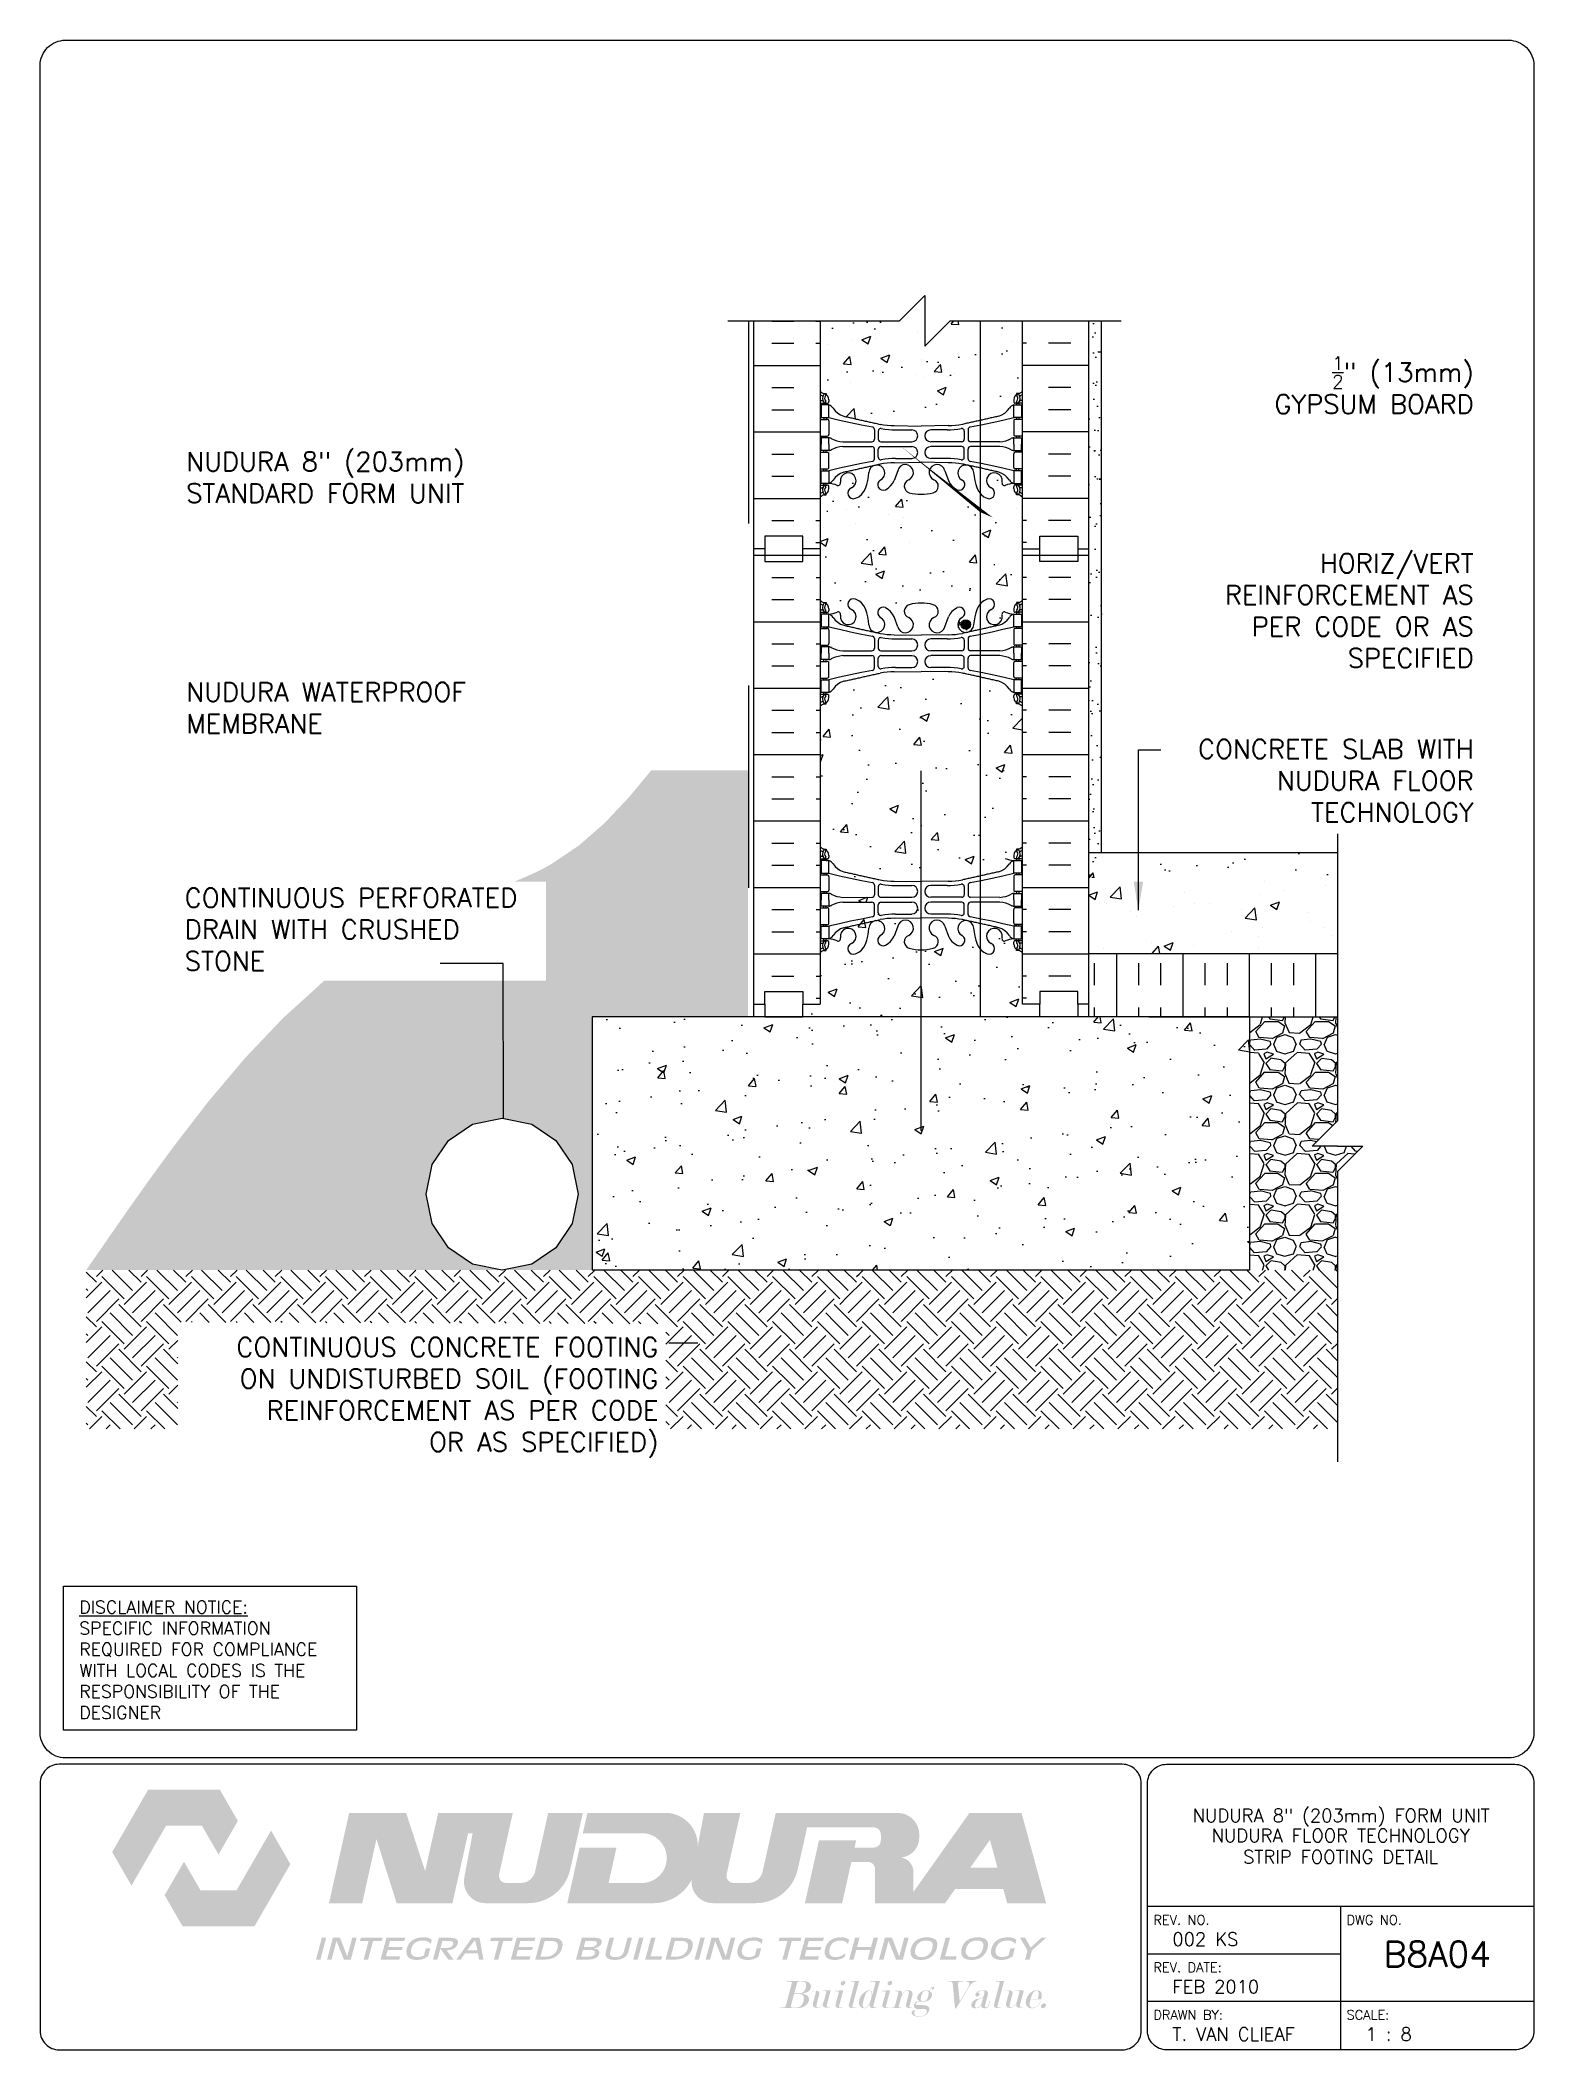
# Paper-space layout 'B8A04' of a CAD drawing. Header units: inches. Extents: x 0.42 to 7.8, y 0.49 to 10.41.
# The model-space entities are those that its viewports show. They can reach past a viewport. Long polylines and large blocks are cut down to what shows.
import ezdxf
from ezdxf.enums import TextEntityAlignment as Align

# ---------------------------------------------------------------- set-up
doc = ezdxf.new("R2010")
doc.units = ezdxf.units.IN
doc.header["$LTSCALE"] = 0.5
doc.header["$MEASUREMENT"] = 0
doc.linetypes.add('DASHED2', pattern=[0.375, 0.25, -0.125])
for name, color, linetype in [('HATCH', 12, 'Continuous'), ('line25', 2, 'Continuous'), ('LINE3', 3, 'Continuous'), ('LINE50', 5, 'Continuous'), ('LINE9', 9, 'Continuous'), ('LOGO', 7, 'Continuous'), ('TBK_LINE65', 3, 'Continuous'), ('TBK_TEXT', 4, 'Continuous'), ('TEXT', 4, 'Continuous'), ('Web_Edge', 9, 'Continuous')]:
    doc.layers.add(name, color=color, linetype=linetype)
doc.styles.add('DIM', font='romans.shx', dxfattribs={"width": 0.7})
doc.styles.add('ROMANS', font='romans')
doc.styles.get("Standard").update_dxf_attribs({"font": 'romans.shx'})
doc.dimstyles.new('ext', dxfattribs={"dimscale": 12, "dimtxt": 0.09375, "dimasz": 0.09375, "dimexe": 0.09375, "dimexo": 0.0625, "dimgap": 0.0625, "dimtad": 0, "dimjust": 1, "dimdec": 1, "dimzin": 3, "dimdsep": 46, "dimlunit": 4, "dimtxsty": 'DIM', "dimcen": 0.09, "dimdle": 0.09375, "dimclrt": 4, "dimadec": 0, "dimazin": 0, "dimtfac": 1, "dimtdec": 1, "dimtmove": 2, "dimatfit": 3, "dimfxl": 1, "dimfrac": 2, "dimtolj": 1, "dimtzin": 0, "dimarcsym": 0})
doc.dimstyles.new('ext_12', dxfattribs={"dimscale": 12, "dimtxt": 0.075, "dimasz": 0.09375, "dimexe": 0.09375, "dimexo": 0.0625, "dimgap": 0.0625, "dimtad": 1, "dimdec": 1, "dimzin": 2, "dimdsep": 46, "dimlunit": 4, "dimtxsty": 'DIM', "dimcen": 0.09, "dimdle": 0.09375, "dimclrt": 4, "dimadec": 0, "dimazin": 0, "dimtfac": 1, "dimtdec": 1, "dimtmove": 2, "dimatfit": 3, "dimfxl": 1, "dimfrac": 2, "dimtolj": 1, "dimtzin": 0, "dimarcsym": 0})
pattern_1 = [(228.0128, (15.0338, -5.84325), (-15.99999646, -18.00000268), [0.269072, -26.638176]), (184.9697, (14.85379, -6.04325), (24.000002103, 1.999982614), [0.461736, -45.71185]), (132.5104, (14.3938, -6.08325), (19.99998144, -22.00001735), [0.325576, -32.232064]), (267.2737, (13.61379, -6.58325), (1.999992035, 40.00000059), [0.420476, -41.627116]), (292.8337, (13.59379, -7.00325), (-10.00001981, 23.999992824), [0.41231, -40.818746]), (357.2737, (13.75379, -7.38325), (-40.00000059, 1.999992035), [0.420476, -41.627116]), (37.6942, (14.173794, -7.40325), (-26.000014691, -19.99998081), [0.556058, -55.049698]), (72.2553, (14.613794, -7.06325), (14.000021525, 43.999992462), [0.524976, -51.972642]), (121.4296, (14.77379, -6.56325), (-16.00001647, 25.999990073), [0.4219, -41.768146]), (175.2364, (14.5538, -6.20325), (22.00000189, -1.99998307), [0.481664, -23.601526]), (222.3974, (14.073794, -6.16325), (-24.000014702, -21.999984164), [0.622896, -61.66675]), (138.8141, (15.5938, -6.60325), (-14.0000059, 11.99999463), [0.212602, -21.047688]), (171.4692, (15.43379, -6.46325), (25.99999657, -4.00001582), [0.404474, -40.043022]), (225, (15.0338, -6.4032), (-2e-16, -2.000001), [0.282842, -2.545584]), (203.1986, (14.8938, -6.16325), (9.99999946, 4.00000265), [0.152316, -15.07923]), (291.8014, (14.7538, -6.22325), (-1.9999998, 6.00000055), [0.215406, -10.554924]), (30.9638, (14.8338, -6.42325), (5.99999604, 4.00000497), [0.349858, -11.312046]), (161.5651, (15.1338, -6.24325), (4.0000009, -1.9999968), [0.252982, -6.071574]), (16.3895, (13.59379, -6.22325), (20.000004397, 5.99998542), [0.3544, -35.08569]), (70.3462, (13.9338, -6.12325), (-7.999990495, -22.00000427), [0.297322, -29.434816]), (293.1986, (15.1338, -5.84325), (-4.00000265, 9.99999946), [0.30463, -14.926916]), (343.6105, (15.25379, -6.12325), (-20.000004397, 5.99998542), [0.3544, -35.08569]), (339.444, (13.5938, -7.46325), (-10.0000037, 3.999992), [0.34176, -16.746248]), (294.7751, (13.9138, -7.58325), (-9.99998438, 22.00000684), [0.286356, -28.349286]), (66.8014, (15.1538, -7.84325), (4.00000265, 9.99999946), [0.30463, -14.926916]), (17.354, (15.2738, -7.56325), (-26.00000404, -7.999989005), [0.335262, -33.190848]), (69.444, (14.1738, -7.84325), (-3.999992, -10.0000037), [0.17088, -16.917128]), (101.3099, (15.0338, -7.84325), (-1.99999526, 8.0000015), [0.10198, -10.096058]), (165.9638, (15.0138, -7.74325), (6.0000011, -1.9999961), [0.41231, -7.8339]), (186.009, (14.61379, -7.64325), (19.9999995, 1.999998635), [0.3821, -37.827846]), (303.6901, (14.8338, -6.60325), (-2.0000027, 3.9999991), [0.288444, -6.922658]), (353.1572, (14.993794, -6.84325), (33.99999873, -4.000015996), [0.503588, -49.855126]), (60.9454, (15.4938, -6.90325), (-8.00000005, -14.00000077), [0.205912, -20.385348]), (90, (15.5938, -6.7232), (-2, 2), [0.12, -1.88]), (120.2564, (14.5738, -7.58325), (7.99998977, -14.00000491), [0.277848, -27.50704]), (48.0128, (14.4338, -7.34325), (15.99999646, 18.00000268), [0.538144, -26.369104]), (0, (14.7938, -6.9432), (2, 2), [0.52, -1.48]), (325.3048, (15.3138, -6.94325), (-19.99998852, 14.00001722), [0.316228, -31.306548]), (254.0546, (15.5738, -7.12325), (-1.99999978, -8.00000025), [0.291204, -14.269016]), (207.646, (15.49379, -7.40325), (-37.999991614, -20.000015426), [0.47413, -46.938948]), (175.4261, (15.073794, -7.62325), (-26.000001117, 1.999989602), [0.501598, -49.658148])]
pattern_2 = [(45, (13.5938, -7.8432), (1e-16, 1.767767), [1.25, -1.25]), (45, (13.2623, -7.5118), (1e-16, 1.767767), [1.25, -1.25]), (45, (12.9309, -7.1803), (1e-16, 1.767767), [1.25, -1.25]), (135, (12.9309, -6.9594), (-1.767767, 2e-16), [1.25, -1.25]), (135, (13.2623, -6.6279), (-1.767767, 2e-16), [1.25, -1.25]), (135, (13.5938, -6.2965), (-1.767767, 2e-16), [1.25, -1.25])]

psp = doc.layouts.new('B8A04')

# ---------------------------------------------------------------- texts
at = {"layer": 'TBK_TEXT', "color": 7, "style": 'ROMANS'}
for s, p in [('REV. NO.', (5.9215, 1.107)), ('DWG NO.', (6.876, 1.107)), ('REV. DATE:', (5.9215, 0.8726)), ('DRAWN BY:', (5.9215, 0.6382)), ('SCALE:', (6.876, 0.6382))]:
    psp.add_text(s, height=0.04688, dxfattribs=at).set_placement(p)
at = {"layer": 'TEXT', "insert": (0.6134, 2.7065), "char_height": 0.0625, "width": 1.41371, "attachment_point": 1, "style": 'ROMANS'}
psp.add_mtext('{\\Fromans.shx|c1;\\LDISCLAIMER NOTICE:\\l\\PSPECIFIC INFORMATION REQUIRED FOR COMPLIANCE WITH LOCAL CODES IS THE RESPONSIBILITY OF THE DESIGNER}', dxfattribs=at)

msp = doc.modelspace()

# ---------------------------------------------------------------- texts
at = {"layer": 'TEXT', "char_height": 0.75, "style": 'ROMANS'}
for s, insert, width, attachment_point in [('\\A1;{\\H0.7x;\\S1/2;}" (13mm) \\PGYPSUM BOARD', (45.064, 234.213), 11.98734, 6), ('NUDURA 8" (203mm) STANDARD FORM UNIT', (-5.833, 230.566), 14.30365, 4), ('HORIZ/VERT REINFORCEMENT AS PER CODE OR AS SPECIFIED', (45.064, 225.298), 11.98734, 6), ('NUDURA WATERPROOF MEMBRANE', (-5.833, 221.463), 14.30365, 4), ('CONCRETE SLAB WITH NUDURA FLOOR TECHNOLOGY ', (45.064, 218.58), 14.1811, 6), ('CONTINUOUS PERFORATED DRAIN WITH CRUSHED STONE', (-5.893, 212.704), 14.30365, 4)]:
    msp.add_mtext(s, dxfattribs=dict(at, insert=insert, width=width, attachment_point=attachment_point))
at = {"layer": 'TEXT', "insert": (12.832, 194.202), "char_height": 0.75, "width": 18.6698, "attachment_point": 6}
msp.add_mtext('CONTINUOUS CONCRETE FOOTING ON UNDISTURBED SOIL (FOOTING REINFORCEMENT AS PER CODE OR AS SPECIFIED)', dxfattribs=at)

# ---------------------------------------------------------------- blocks, each defined once
blk = doc.blocks.new('TITLEBLOCK-Tag')
at = {"style": 'ROMANS'}
for tag, height, p in [('TITLE_LINE_1', 0.065, (0.927, -0.1328)), ('TITLE_LINE_2', 0.065, (0.9294, -0.2258)), ('CENTRE-LINE-3', 0.065, (0.927, -0.3246)), ('TITLE_LINE_4', 0.065, (0.927, -0.4299)), ('TITLE_LINE_5', 0.065, (0.927, -0.526)), ('DWG', 0.125, (1.4043, -0.9102))]:
    blk.add_attdef(tag, text='', height=height, dxfattribs=at).set_placement(p, align=Align.MIDDLE_CENTER)
for tag, p in [('LATEST_REVISION', (0.0954, -0.8366)), ('REVISION_DATE', (0.0954, -1.071)), ('DRAWN_BY', (0.0954, -1.3053)), ('SCALE', (1.0499, -1.3053))]:
    blk.add_attdef(tag, text='', height=0.065, dxfattribs=at).set_placement(p, align=Align.MIDDLE_LEFT)

# ---------------------------------------------------------------- hatches: boundary and pattern name
h = msp.add_hatch()
h.set_pattern_fill('GRAVEL', color=12, scale=2, style=0)
h.set_pattern_definition(pattern_1)
edge = h.paths.add_edge_path()
edge.add_spline(control_points=[(12.551, 218.987), (11.389, 217.526), (9.76, 215.749), (7.633, 214.791), (7.142, 214.595)], knot_values=[6.696622, 6.696622, 6.696622, 6.696622, 12.167605, 13.754566, 13.754566, 13.754566, 13.754566], degree=3, periodic=0)
edge.add_line((7.142, 214.595), (8.397, 214.595))
edge.add_line((8.397, 214.595), (8.397, 210.674))
edge.add_line((8.397, 210.674), (-0.379, 210.674))
edge.add_spline(control_points=[(-0.379, 210.674), (-2.619, 208.821), (-5.894, 204.898), (-8.651, 200.891), (-9.782, 199.247)], knot_values=[22.269966, 22.269966, 22.269966, 22.269966, 30.925801, 36.953415, 36.953415, 36.953415, 36.953415], degree=3, periodic=0)
edge.add_line((-9.782, 199.247), (6.657, 199.247))
edge.add_arc((6.657, 202.247), 3, 180, 270, ccw=False)
edge.add_arc((6.657, 202.247), 3, 0, 180, ccw=False)
edge.add_arc((6.657, 202.247), 3, -90, 0, ccw=False)
edge.add_line((6.657, 199.247), (10.215, 199.247))
edge.add_line((10.215, 199.247), (10.215, 209.247))
edge.add_line((10.215, 209.247), (16.38, 209.247))
edge.add_line((16.38, 209.247), (16.38, 218.987))
edge.add_line((16.38, 218.987), (15.3, 218.987))
edge.add_line((15.3, 218.987), (12.551, 218.987))
h = msp.add_hatch()
h.set_pattern_fill('GRAVEL', color=12, scale=2, style=0)
h.set_pattern_definition(pattern_1)
h.paths.add_polyline_path([(39.683, 205.138), (39.683, 209.247), (36.215, 209.247), (36.215, 199.247), (39.683, 199.247), (39.683, 203.138), (40.683, 204.138), (38.683, 204.138)])
at = {"layer": 'HATCH'}
h = msp.add_hatch(dxfattribs=at)
h.set_pattern_fill('AR-CONC', color=256, scale=0.5)
h.paths.add_polyline_path([(23.215, 211.897, -0.066822), (22.753, 211.959, -0.734872), (22.73, 212.47, 1.612474), (22.298, 212.829), (22.155, 212.443, -0.16372), (21.834, 212.089, -1.059167), (21.627, 212.471, 1.629604), (21.156, 212.772, -0.069923), (21.019, 212.128, -0.21345), (20.627, 211.739, -1), (20.464, 212.147, 2.087231), (20.03, 212.372, -0.669601), (19.897, 212.252, 0.085348), (19.568, 212.327), (19.463, 212.327), (19.463, 212.257), (19.51, 212.257, -0.414214), (19.573, 212.195), (19.573, 212.127, -0.249069), (19.463, 211.92), (19.463, 211.878), (19.373, 211.878, 0.088416), (19.227, 211.781), (19.227, 209.747), (18.539, 209.747), (18.539, 209.247), (23.215, 209.247)])
h.paths.add_polyline_path([(25.551, 211.932, -0.084758), (25.434, 212.128, -0.069923), (25.297, 212.772, 1.629604), (24.826, 212.471, -1.059167), (24.62, 212.089, -0.16372), (24.298, 212.443), (24.156, 212.829, 1.612474), (23.724, 212.47, -0.734872), (23.701, 211.959, -0.070129), (23.215, 211.897), (23.215, 209.247), (25.551, 209.247)])
h.paths.add_polyline_path([(27.227, 211.781, 0.088416), (27.081, 211.878), (26.991, 211.878), (26.991, 211.92, -0.249069), (26.881, 212.127), (26.881, 212.195, -0.414214), (26.943, 212.257), (26.991, 212.257), (26.991, 212.327), (26.886, 212.327, 0.085348), (26.556, 212.252, -0.669601), (26.424, 212.372, 2.087231), (25.99, 212.147, -1), (25.827, 211.739, -0.126405), (25.551, 211.932), (25.551, 209.247), (27.914, 209.247), (27.914, 209.747), (27.227, 209.747)])
edge = h.paths.add_edge_path()
edge.add_spline(control_points=[(25.551, 222.677), (24.855, 222.832)], knot_values=[0.515793, 0.515793, 1, 1], degree=1, periodic=0)
edge.add_arc((24.299, 219.9), 2.984, 79.25462, 90.09947)
edge.add_line((24.293, 222.884), (23.227, 222.9))
edge.add_line((23.227, 222.9), (22.16, 222.884))
edge.add_arc((22.155, 219.9), 2.984, 89.90053, 100.74538)
edge.add_spline(control_points=[(21.599, 222.832), (20.161, 222.511)], knot_values=[0, 0, 1, 1], degree=1, periodic=0)
edge.add_arc((20.369, 221.797), 0.743, 106.18929, 145.77198)
edge.add_arc((19.445, 222.409), 0.364, 289.66126, 327.95758, ccw=False)
edge.add_line((19.568, 222.066), (19.463, 222.066))
edge.add_line((19.463, 222.066), (19.463, 221.996))
edge.add_line((19.463, 221.996), (19.51, 221.996))
edge.add_arc((19.51, 221.934), 0.0625, 0, 90, ccw=False)
edge.add_line((19.573, 221.934), (19.573, 221.866))
edge.add_arc((19.323, 221.866), 0.25, 304.0558, 360, ccw=False)
edge.add_line((19.463, 221.659), (19.463, 221.617))
edge.add_line((19.463, 221.617), (19.373, 221.617))
edge.add_arc((19.573, 221.159), 0.5, 113.57818, 133.78911)
edge.add_line((19.227, 221.52), (19.227, 215.973))
edge.add_arc((19.573, 216.334), 0.5, 226.21089, 246.42182)
edge.add_line((19.373, 215.876), (19.463, 215.876))
edge.add_line((19.463, 215.876), (19.463, 215.834))
edge.add_arc((19.323, 215.627), 0.25, 0, 55.9442, ccw=False)
edge.add_line((19.573, 215.627), (19.573, 215.56))
edge.add_arc((19.51, 215.56), 0.0625, -90, 0, ccw=False)
edge.add_line((19.51, 215.497), (19.463, 215.497))
edge.add_line((19.463, 215.497), (19.463, 215.427))
edge.add_line((19.463, 215.427), (19.568, 215.427))
edge.add_line((19.568, 215.427), (19.568, 214.927))
edge.add_arc((26.376, 242.348), 28.253, 256.05522, 259.63434)
edge.add_arc((21.275, 214.457), 0.1, 0, 79.63434, ccw=False)
edge.add_line((21.375, 214.457), (21.375, 214.073))
edge.add_arc((21.275, 214.073), 0.1, 270.03876, 360, ccw=False)
edge.add_line((21.275, 213.973), (20.121, 213.972))
edge.add_arc((20.205, 215.128), 1.16, 241.92103, 265.80325, ccw=False)
edge.add_arc((19.564, 213.909), 0.219, 64.01168, 88.91995)
edge.add_line((19.568, 214.127), (19.568, 213.877))
edge.add_line((19.568, 213.877), (19.568, 213.627))
edge.add_arc((19.564, 213.846), 0.219, 271.08005, 295.98832)
edge.add_arc((20.205, 212.626), 1.16, 94.19675, 118.07897, ccw=False)
edge.add_line((20.121, 213.783), (21.275, 213.782))
edge.add_arc((21.275, 213.682), 0.1, 0, 89.96124, ccw=False)
edge.add_line((21.375, 213.682), (21.375, 213.297))
edge.add_arc((21.275, 213.297), 0.1, 280.36566, 360, ccw=False)
edge.add_arc((26.376, 185.407), 28.253, 100.36566, 103.94478)
edge.add_line((19.568, 212.827), (19.568, 212.327))
edge.add_arc((19.513, 211.331), 0.997, 66.8533, 86.84621, ccw=False)
edge.add_arc((19.939, 212.339), 0.0968, 249.56693, 366.9502)
edge.add_arc((20.337, 212.434), 0.314, -67.8448, 195.38369, ccw=False)
edge.add_arc((20.545, 211.943), 0.22, 114.15982, 288.47445)
edge.add_arc((20.388, 212.372), 0.677, 289.59794, 338.87611)
edge.add_arc((18.797, 212.937), 2.365, 339.99849, 355.61053)
edge.add_arc((21.468, 212.741), 0.314, -63.93483, 177.26429, ccw=False)
edge.add_arc((21.719, 212.274), 0.217, 121.46299, 294.47356)
edge.add_arc((21.469, 212.744), 0.75, 297.02953, 336.30625)
edge.add_line((22.155, 212.443), (22.298, 212.829))
edge.add_arc((22.603, 212.757), 0.314, -69.73292, 166.58537, ccw=False)
edge.add_arc((22.821, 212.218), 0.268, 114.1092, 254.02422)
edge.add_arc((23.215, 213.651), 1.754, 254.52686, 270)
edge.add_line((23.215, 211.897), (23.215, 211.897))
edge.add_line((23.215, 211.897), (23.215, 214.593))
edge.add_line((23.215, 214.593), (23.227, 214.593))
edge.add_line((23.227, 214.593), (24.293, 214.609))
edge.add_arc((24.299, 217.593), 2.984, 269.90053, 280.74538)
edge.add_spline(control_points=[(24.855, 214.661), (25.551, 214.817)], knot_values=[0.515793, 0.515793, 1, 1], degree=1, periodic=0)
edge.add_line((25.551, 214.817), (25.551, 222.677))
h.paths.add_polyline_path([(22.854, 213.973), (21.627, 213.973, -0.414214), (21.527, 214.073), (21.527, 214.395, -0.470273), (21.646, 214.493, 0.047355), (22.208, 214.441), (22.854, 214.441, -1)], flags=16)
h.paths.add_polyline_path([(22.854, 213.313), (22.197, 213.313, 0.046485), (21.646, 213.261, -0.470273), (21.527, 213.359), (21.527, 213.682, -0.414214), (21.627, 213.782), (22.854, 213.782, -1)], flags=16)
edge = h.paths.add_edge_path()
edge.add_arc((26.881, 221.159), 0.5, 46.21089, 66.42182)
edge.add_line((27.081, 221.617), (26.991, 221.617))
edge.add_line((26.991, 221.617), (26.991, 221.659))
edge.add_arc((27.131, 221.866), 0.25, 180, 235.9442, ccw=False)
edge.add_line((26.881, 221.866), (26.881, 221.934))
edge.add_arc((26.943, 221.934), 0.0625, 90, 180, ccw=False)
edge.add_line((26.943, 221.996), (26.991, 221.996))
edge.add_line((26.991, 221.996), (26.991, 222.066))
edge.add_line((26.991, 222.066), (26.886, 222.066))
edge.add_arc((27.008, 222.409), 0.364, 212.04242, 250.33874, ccw=False)
edge.add_arc((26.085, 221.797), 0.743, 34.22802, 73.81071)
edge.add_spline(control_points=[(26.292, 222.511), (25.551, 222.677)], knot_values=[0, 0, 0.515793, 0.515793], degree=1, periodic=0)
edge.add_line((25.551, 222.677), (25.551, 214.817))
edge.add_spline(control_points=[(25.551, 214.817), (26.292, 214.982)], knot_values=[0, 0, 0.515793, 0.515793], degree=1, periodic=0)
edge.add_arc((26.085, 215.696), 0.743, 286.18929, 325.77198)
edge.add_arc((27.008, 215.085), 0.364, 109.66126, 147.95758, ccw=False)
edge.add_line((26.886, 215.427), (26.991, 215.427))
edge.add_line((26.991, 215.427), (26.991, 215.497))
edge.add_line((26.991, 215.497), (26.943, 215.497))
edge.add_arc((26.943, 215.56), 0.0625, 180, 270, ccw=False)
edge.add_line((26.881, 215.56), (26.881, 215.627))
edge.add_arc((27.131, 215.627), 0.25, 124.0558, 180, ccw=False)
edge.add_line((26.991, 215.834), (26.991, 215.876))
edge.add_line((26.991, 215.876), (27.081, 215.876))
edge.add_arc((26.881, 216.334), 0.5, 293.57818, 313.78911)
edge.add_line((27.227, 215.973), (27.227, 221.52))
h.paths.add_polyline_path([(25.551, 229.932, -0.084758), (25.434, 230.128, -0.069923), (25.297, 230.772, 1.629604), (24.826, 230.471, -1.059167), (24.62, 230.089, -0.16372), (24.298, 230.443), (24.156, 230.829, 1.612474), (23.724, 230.47, -0.734872), (23.701, 229.959, -0.068475), (23.227, 229.897, -0.068475), (22.753, 229.959, -0.734872), (22.73, 230.47, 1.612474), (22.298, 230.829), (22.155, 230.443, -0.16372), (21.834, 230.089, -1.059167), (21.627, 230.471, 1.629604), (21.156, 230.772, -0.069923), (21.019, 230.128, -0.21345), (20.627, 229.739, -1), (20.464, 230.147, 2.087231), (20.03, 230.372, -0.669601), (19.897, 230.252, 0.085348), (19.568, 230.327), (19.463, 230.327), (19.463, 230.257), (19.51, 230.257, -0.414214), (19.573, 230.195), (19.573, 230.127, -0.249069), (19.463, 229.92), (19.463, 229.878), (19.373, 229.878, 0.088416), (19.227, 229.781), (19.227, 228.031), (19.552, 228.156), (19.451, 227.853), (19.227, 228.004), (19.227, 227.747), (19.227, 225.712, 0.088416), (19.373, 225.615), (19.463, 225.615), (19.463, 225.573, -0.249069), (19.573, 225.366), (19.573, 225.299, -0.414214), (19.51, 225.236), (19.463, 225.236), (19.463, 225.166), (19.568, 225.166, 0.085348), (19.897, 225.242, -0.669601), (20.03, 225.121, 2.087231), (20.464, 225.346, -1), (20.627, 225.755, -0.21345), (21.019, 225.365, -0.069923), (21.156, 224.722, 1.629604), (21.627, 225.023, -1.059167), (21.834, 225.405, -0.16372), (22.155, 225.051), (22.298, 224.664, 1.612474), (22.73, 225.024, -0.734872), (22.753, 225.535, -0.068475), (23.227, 225.597, -0.068475), (23.701, 225.535, -0.734872), (23.724, 225.024, 1.612474), (24.156, 224.664), (24.298, 225.051, -0.16372), (24.62, 225.405, -1.059167), (24.826, 225.023, 1.629604), (25.297, 224.722, -0.069923), (25.434, 225.365, -0.084758), (25.551, 225.561)])
h.paths.add_polyline_path([(25.173, 224.753, -1), (24.798, 224.753, -1)], flags=16)
h.paths.add_polyline_path([(22.212, 229.417), (22.453, 229.704), (22.511, 229.391)], flags=16)
edge = h.paths.add_edge_path()
edge.add_line((25.551, 236.747), (24.371, 236.747))
edge.add_line((24.371, 236.747), (23.371, 235.747))
edge.add_line((23.371, 235.747), (23.371, 237.747))
edge.add_line((23.371, 237.747), (22.371, 236.747))
edge.add_line((22.371, 236.747), (19.227, 236.747))
edge.add_line((19.227, 236.747), (19.227, 233.973))
edge.add_arc((19.573, 234.334), 0.5, 226.21089, 246.42182)
edge.add_line((19.373, 233.876), (19.463, 233.876))
edge.add_line((19.463, 233.876), (19.463, 233.834))
edge.add_arc((19.323, 233.627), 0.25, 0, 55.9442, ccw=False)
edge.add_line((19.573, 233.627), (19.573, 233.56))
edge.add_arc((19.51, 233.56), 0.0625, -90, 0, ccw=False)
edge.add_line((19.51, 233.497), (19.463, 233.497))
edge.add_line((19.463, 233.497), (19.463, 233.427))
edge.add_line((19.463, 233.427), (19.568, 233.427))
edge.add_arc((19.445, 233.085), 0.364, 32.04242, 70.33874, ccw=False)
edge.add_arc((20.369, 233.696), 0.743, 214.22802, 253.81071)
edge.add_spline(control_points=[(20.161, 232.982), (21.599, 232.661)], knot_values=[0, 0, 1, 1], degree=1, periodic=0)
edge.add_arc((22.155, 235.593), 2.984, 259.25462, 270.09947)
edge.add_line((22.16, 232.609), (23.227, 232.593))
edge.add_line((23.227, 232.593), (24.293, 232.609))
edge.add_arc((24.299, 235.593), 2.984, 269.90053, 280.74538)
edge.add_spline(control_points=[(24.855, 232.661), (25.551, 232.817)], knot_values=[0.515793, 0.515793, 1, 1], degree=1, periodic=0)
edge.add_line((25.551, 232.817), (25.551, 236.747))
h.paths.add_polyline_path([(21.634, 235.272), (21.985, 235.407), (21.884, 235.104)], flags=16)
h = msp.add_hatch(dxfattribs=at)
h.set_pattern_fill('AR-CONC', color=256, scale=0.5, style=0)
h.paths.add_polyline_path([(25.827, 234.016, -1), (25.99, 233.607, 2.087231), (26.424, 233.382, -0.669601), (26.556, 233.503, 0.085348), (26.886, 233.427), (26.991, 233.427), (26.991, 233.497), (26.943, 233.497, -0.414214), (26.881, 233.56), (26.881, 233.627, -0.249069), (26.991, 233.834), (26.991, 233.876), (27.081, 233.876, 0.088416), (27.227, 233.973), (27.227, 236.747), (24.683, 236.747), (24.71, 236.599), (24.517, 236.616), (24.517, 233.597, -0.050563), (24.644, 233.679, -0.940793), (24.848, 233.295, 1.702394), (25.297, 232.983, -0.069923), (25.434, 233.627, -0.21345)])
h = msp.add_hatch(dxfattribs=at)
h.set_pattern_fill('AR-SAND', color=256, scale=0.5, style=0)
h.set_pattern_definition([(37.5, (46.7034, 210.49666), (-0.031497, 0.963412), [0, -0.76, 0, -0.85, 0, -0.8125]), (7.5, (46.7034, 210.4967), (0.88489, 1.411073), [0, -0.41, 0, -0.685, 0, -0.2625]), (327.5, (46.0884, 210.49666), (1.55707, 0.00283), [0, -0.25, 0, -0.9, 0, -1.175]), (317.5, (46.0884, 210.4967), (1.503063, 0.43884), [0, -0.125, 0, -0.59, 0, -0.675])])
h.paths.add_polyline_path([(30.352, 224.708), (29.852, 224.708), (29.852, 214.747), (30.352, 214.747)])
h.paths.add_polyline_path([(30.352, 228.91), (29.852, 228.91), (29.852, 227.747), (29.852, 224.708), (30.352, 224.708)])
h.paths.add_polyline_path([(30.352, 236.747), (29.852, 236.747), (29.852, 228.91), (30.352, 228.91)])
h = msp.add_hatch(dxfattribs=at)
h.set_pattern_fill('AR-CONC', color=256, scale=0.5, style=0)
h.paths.add_polyline_path([(25.827, 229.739, -0.21345), (25.434, 230.128, -0.069923), (25.297, 230.772, 1.702394), (24.848, 230.459, -0.940793), (24.644, 230.076, -0.050563), (24.517, 230.158), (24.517, 229.196), (25.597, 228.532), (27.227, 227.271), (27.227, 227.747), (27.227, 229.781, 0.088416), (27.081, 229.878), (26.991, 229.878), (26.991, 229.92, -0.249069), (26.881, 230.127), (26.881, 230.195, -0.414214), (26.943, 230.257), (26.991, 230.257), (26.991, 230.327), (26.886, 230.327, 0.085348), (26.556, 230.252, -0.669601), (26.424, 230.372, 2.087231), (25.99, 230.147, -1)])
h = msp.add_hatch(dxfattribs=at)
h.set_pattern_fill('AR-CONC', color=256, scale=0.5, style=0)
h.paths.add_polyline_path([(27.227, 227.271), (25.597, 228.532), (24.517, 229.196), (24.517, 225.335, -0.050563), (24.644, 225.417, -0.940793), (24.848, 225.034, 1.731801), (25.298, 224.731), (25.172, 224.731, -0.943894), (24.798, 224.753, -1), (25.173, 224.753, -0.028863), (25.172, 224.731), (25.298, 224.731, 0.005295), (25.299, 224.738, -0.068226), (25.434, 225.365, -0.21345), (25.827, 225.755, -1), (25.99, 225.346, 2.087231), (26.424, 225.121, -0.638777), (26.549, 225.245, 0.087457), (26.886, 225.166), (26.991, 225.166), (26.991, 225.236), (26.943, 225.236, -0.414214), (26.881, 225.299), (26.881, 225.366, -0.249069), (26.991, 225.573), (26.991, 225.615), (27.081, 225.615, 0.088416), (27.227, 225.712)])
h = msp.add_hatch(dxfattribs=at)
h.set_pattern_fill('INSUL', color=256, scale=7, style=0)
h.set_pattern_definition([(0, (-2906.9347, -187.2629), (0, 2.625), []), (0, (-2906.9347, -186.3879), (0, 2.625), [0.875, -0.875]), (0, (-2906.9347, -185.5129), (0, 2.625), [0.875, -0.875])])
h.paths.add_polyline_path([(16.602, 209.747), (17.039, 209.747), (17.039, 210.247), (18.539, 210.247), (18.539, 209.747), (19.227, 209.747), (19.227, 227.747), (18.539, 227.747), (18.539, 228.247), (17.039, 228.247), (17.039, 227.747), (16.602, 227.747)])
h = msp.add_hatch(dxfattribs=at)
h.set_pattern_fill('INSUL', color=256, scale=7, style=0)
h.set_pattern_definition([(180, (2953.3884, -187.2629), (0, 2.625), []), (180, (2953.3884, -186.3879), (0, 2.625), [0.875, -0.875]), (180, (2953.3884, -185.5129), (0, 2.625), [0.875, -0.875])])
h.paths.add_polyline_path([(29.852, 209.747), (29.414, 209.747), (29.414, 210.247), (27.914, 210.247), (27.914, 209.747), (27.227, 209.747), (27.227, 227.747), (27.914, 227.747), (27.914, 228.247), (29.414, 228.247), (29.414, 227.747), (29.852, 227.747)])
h = msp.add_hatch(dxfattribs=at)
h.set_pattern_fill('AR-CONC', color=256, scale=0.5, style=0)
h.set_pattern_definition([(50, (101.6, -2.5497), (3.5863, -0.31376), [0.375, -4.125]), (355, (101.6, -2.5497), (-0.693757, 3.76096), [0.3, -3.3]), (100.4514, (101.899, -2.5758), (2.892547, 3.4472), [0.3187, -3.50571]), (46.1842, (101.6, -1.5497), (5.336205, -0.827595), [0.5625, -6.1875]), (96.6356, (102.045, -1.6186), (4.67331, 4.87059), [0.47805, -5.25856]), (351.1842, (101.6, -1.5497), (4.67331, 4.87059), [0.45, -4.95]), (21, (102.1, -1.7997), (2.984535, -2.013094), [0.375, -4.125]), (326, (102.1, -1.7997), (1.216577, 3.62575), [0.3, -3.3]), (71.4514, (102.3488, -1.9674), (4.201113, 1.61265), [0.3187, -3.50571]), (37.5, (101.6001, -2.5497), (0.060799, 1.664469), [0, -3.26, 0, -3.35, 0, -3.3125]), (7.5, (101.6, -2.5497), (1.315348, 1.972059), [0, -1.91, 0, -3.185, 0, -1.2625]), (327.5, (100.4851, -2.5497), (2.669112, -0.112774), [0, -1.25, 0, -3.9, 0, -5.175]), (317.5, (99.985, -2.5497), (2.91593, 0.500525), [0, -1.625, 0, -2.59, 0, -3.675])])
h.paths.add_polyline_path([(39.683, 215.747), (29.852, 215.747), (29.852, 214.747), (39.683, 214.747)])
h = msp.add_hatch(dxfattribs=at)
h.set_pattern_fill('AR-CONC', color=256, scale=0.5, style=0)
h.set_pattern_definition([(50, (13.5938, -7.8432), (3.5863, -0.31376), [0.375, -4.125]), (355, (13.5938, -7.8432), (-0.693757, 3.76096), [0.3, -3.3]), (100.4514, (13.8927, -7.8694), (2.892547, 3.4472), [0.3187, -3.50571]), (46.1842, (13.594, -6.8432), (5.336205, -0.827595), [0.5625, -6.1875]), (96.6356, (14.0385, -6.912), (4.67331, 4.87059), [0.47805, -5.25856]), (351.1842, (13.594, -6.843), (4.67331, 4.8706), [0.45, -4.95]), (21, (14.0938, -7.0932), (2.984535, -2.013094), [0.375, -4.125]), (326, (14.0938, -7.0932), (1.216577, 3.62575), [0.3, -3.3]), (71.4514, (14.3425, -7.261), (4.201113, 1.61265), [0.3187, -3.50571]), (37.5, (13.5938, -7.8432), (0.060799, 1.664469), [0, -3.26, 0, -3.35, 0, -3.3125]), (7.5, (13.5938, -7.8432), (1.315348, 1.972059), [0, -1.91, 0, -3.185, 0, -1.2625]), (327.5, (12.4788, -7.8432), (2.669112, -0.112774), [0, -1.25, 0, -3.9, 0, -5.175]), (317.5, (11.9788, -7.8432), (2.91593, 0.500525), [0, -1.625, 0, -2.59, 0, -3.675])])
h.paths.add_polyline_path([(10.215, 209.247), (10.215, 199.247), (36.215, 199.247), (36.215, 209.247)])
h = msp.add_hatch(dxfattribs=at)
h.set_pattern_fill('EARTH', color=256, scale=5, angle=45, style=0)
h.set_pattern_definition(pattern_2)
h.paths.add_polyline_path([(20.845, 199.247), (10.215, 199.247), (-9.782, 199.247), (-9.782, 192.966), (-6.16, 192.966), (-6.16, 197.183), (13.133, 197.121), (13.133, 194.804), (18.669, 194.804)])
h = msp.add_hatch(dxfattribs=at)
h.set_pattern_fill('EARTH', color=256, scale=5, angle=45, style=0)
h.set_pattern_definition(pattern_2)
h.paths.add_polyline_path([(39.683, 192.966), (39.683, 199.247), (20.845, 199.247), (18.669, 194.804), (13.133, 194.804), (13.133, 192.966)])
at = {"layer": 'LINE3'}
msp.add_hatch(color=256, dxfattribs=at).paths.add_polyline_path([(25.173, 224.753, 1), (24.798, 224.753, 1)])
at = {"layer": 'TEXT'}
h = msp.add_hatch(dxfattribs=at)
h.set_pattern_fill('AR-CONC', color=256, scale=0.5, style=0)
h.paths.add_polyline_path([(19.053, 230.451), (28.428, 230.451), (28.428, 222.397), (19.053, 222.397)], flags=9)
h = msp.add_hatch(dxfattribs=at)
h.set_pattern_fill('ANSI31', color=256, style=0)
h.paths.add_polyline_path([(-19.735, 222.307), (-6.288, 222.307), (-6.288, 218.539), (-19.735, 218.539)], flags=25)

# ---------------------------------------------------------------- linework, layer by layer
at = {"layer": 'HATCH'}
for p, q in [((17.315, 236.737), (18.19, 236.737)), ((19.065, 236.737), (19.227, 236.737)), ((24.411, 236.625), (24.513, 236.747)), ((24.411, 236.625), (24.71, 236.599)), ((24.71, 236.597), (24.683, 236.747)), ((27.388, 236.737), (27.227, 236.737)), ((29.138, 236.737), (28.263, 236.737)), ((17.315, 235.862), (18.19, 235.862)), ((19.065, 235.862), (19.227, 235.862)), ((20.498, 235.96), (20.498, 235.96)), ((21.465, 236.056), (21.465, 236.056)), ((23.065, 236.312), (23.065, 236.312)), ((24.623, 236.472), (24.623, 236.472)), ((26.847, 235.945), (26.847, 235.945)), ((27.388, 235.862), (27.227, 235.862)), ((29.138, 235.862), (28.263, 235.862)), ((19.571, 235.807), (19.571, 235.807)), ((20.563, 235.327), (20.563, 235.327)), ((21.634, 235.272), (21.984, 235.407)), ((21.634, 235.272), (21.883, 235.105)), ((21.883, 235.102), (21.985, 235.405)), ((21.931, 235.445), (21.931, 235.445)), ((23.232, 235.214), (23.232, 235.214)), ((16.602, 234.987), (19.227, 234.987)), ((20.437, 234.296), (20.437, 234.296)), ((21.617, 234.655), (21.617, 234.655)), ((23.005, 234.648), (23.005, 234.648)), ((23.307, 234.5), (23.307, 234.5)), ((24.286, 234.542), (24.286, 234.542)), ((24.559, 234.665), (24.559, 234.665)), ((29.852, 234.987), (27.227, 234.987)), ((17.315, 234.112), (18.19, 234.112)), ((29.138, 234.112), (28.263, 234.112)), ((17.315, 233.237), (18.19, 233.237)), ((29.138, 233.237), (28.263, 233.237)), ((16.602, 232.362), (19.227, 232.362)), ((29.852, 232.362), (27.227, 232.362)), ((17.315, 231.487), (18.19, 231.487)), ((29.138, 231.487), (28.263, 231.487)), ((17.315, 230.612), (18.19, 230.612)), ((29.138, 230.612), (28.263, 230.612)), ((16.602, 229.737), (19.227, 229.737)), ((22.212, 229.417), (22.453, 229.704)), ((22.512, 229.388), (22.454, 229.702)), ((29.852, 229.737), (27.227, 229.737)), ((17.315, 228.862), (18.19, 228.862)), ((19.065, 228.862), (19.227, 228.862)), ((20.255, 229.303), (20.255, 229.303)), ((20.613, 228.748), (20.613, 228.748)), ((21.917, 229.113), (21.917, 229.113)), ((22.212, 229.417), (22.511, 229.391)), ((22.318, 229.446), (22.318, 229.446)), ((22.507, 228.998), (22.507, 228.998)), ((26.987, 229.333), (26.987, 229.333)), ((27.388, 228.862), (27.227, 228.862)), ((29.138, 228.862), (28.263, 228.862)), ((19.065, 227.987), (19.227, 227.987)), ((19.227, 228.031), (19.551, 228.155)), ((19.227, 228.004), (19.45, 227.853)), ((19.361, 228.584), (19.361, 228.584)), ((19.45, 227.851), (19.551, 228.153)), ((22.761, 227.99), (22.761, 227.99)), ((27.388, 227.987), (27.227, 227.987)), ((30.695, 213.979), (31.084, 214.385)), ((31.139, 213.91), (31.084, 214.385)), ((36.792, 214.588), (36.792, 214.588)), ((39.196, 214.443), (39.196, 214.443)), ((29.852, 214.062), (30.198, 214.195)), ((29.852, 214.058), (30.096, 213.893)), ((30.096, 213.893), (30.198, 214.195)), ((30.488, 213.759), (30.488, 213.759)), ((30.523, 214.325), (30.523, 214.325)), ((30.547, 213.728), (30.547, 213.728)), ((30.695, 213.979), (31.139, 213.91)), ((31.74, 213.923), (31.74, 213.923)), ((33.216, 213.616), (33.216, 213.616)), ((33.634, 214.173), (33.634, 214.173)), ((34.032, 213.716), (34.032, 213.716)), ((34.637, 213.728), (34.637, 213.728)), ((36.629, 214.091), (36.629, 214.091)), ((37.033, 213.66), (37.383, 213.795)), ((37.033, 213.66), (37.282, 213.492)), ((37.282, 213.492), (37.383, 213.795)), ((37.553, 214.229), (37.553, 214.229)), ((31.506, 213.396), (31.506, 213.396)), ((31.722, 213.228), (31.722, 213.228)), ((35.886, 213.503), (35.886, 213.503)), ((36.031, 213.152), (36.42, 213.558)), ((36.031, 213.152), (36.476, 213.083)), ((36.476, 213.083), (36.42, 213.558)), ((38.555, 213.39), (38.555, 213.39)), ((38.622, 213.03), (38.622, 213.03)), ((32.318, 212.201), (32.318, 212.201)), ((32.358, 211.752), (32.599, 212.039)), ((32.653, 211.747), (32.599, 212.039)), ((32.832, 212.048), (33.182, 212.182)), ((32.832, 212.048), (33.081, 211.88)), ((33.081, 211.88), (33.182, 212.182)), ((33.971, 212.052), (33.971, 212.052)), ((35.476, 212.616), (35.476, 212.616)), ((36.568, 212.427), (36.568, 212.427)), ((36.728, 212.781), (36.728, 212.781)), ((39.135, 212.779), (39.135, 212.779)), ((39.463, 212.479), (39.463, 212.479)), ((30.078, 210.497), (30.078, 211.372)), ((30.425, 211.951), (30.425, 211.951)), ((30.953, 209.247), (30.953, 211.747)), ((31.828, 210.497), (31.828, 211.372)), ((32.358, 211.752), (32.416, 211.747)), ((32.703, 210.497), (32.703, 211.372)), ((33.578, 209.247), (33.578, 211.747)), ((34.453, 210.497), (34.453, 211.372)), ((35.328, 210.497), (35.328, 211.372)), ((36.203, 209.247), (36.203, 211.747)), ((36.547, 211.978), (36.547, 211.978)), ((37.078, 210.497), (37.078, 211.372)), ((37.953, 210.497), (37.953, 211.372)), ((38.828, 209.247), (38.828, 211.747)), ((30.078, 209.247), (30.078, 209.622)), ((31.828, 209.247), (31.828, 209.622)), ((32.703, 209.247), (32.703, 209.622)), ((34.453, 209.247), (34.453, 209.622)), ((35.328, 209.247), (35.328, 209.622)), ((37.078, 209.247), (37.078, 209.622)), ((37.953, 209.247), (37.953, 209.622))]:
    msp.add_line(p, q, dxfattribs=at)
at = {"layer": 'line25'}
for p, q in [((19.227, 236.747), (19.227, 227.747)), ((27.227, 227.747), (27.227, 236.747)), ((19.227, 227.747), (19.227, 209.747)), ((27.227, 209.747), (27.227, 227.747)), ((32.227, 209.247), (39.703, 209.247))]:
    msp.add_line(p, q, dxfattribs=at)
at = {"layer": 'LINE3'}
for p, q in [((25.551, 236.747), (25.551, 209.247)), ((23.215, 218.972), (23.215, 204.747))]:
    msp.add_line(p, q, dxfattribs=at)
msp.add_circle((24.985, 224.753), 0.188, dxfattribs=at)
at = {"layer": 'LINE50'}
for p, q in [((16.602, 227.747), (16.602, 236.747)), ((29.852, 227.747), (29.852, 236.747)), ((16.602, 209.247), (16.602, 227.747)), ((29.852, 209.247), (29.852, 227.747)), ((29.852, 215.747), (39.683, 215.747)), ((29.852, 211.747), (39.683, 211.747)), ((36.215, 209.247), (10.215, 209.247)), ((10.215, 209.247), (10.215, 199.247)), ((36.215, 199.247), (36.215, 209.247)), ((36.215, 199.247), (10.215, 199.247))]:
    msp.add_line(p, q, dxfattribs=at)
for points in [[(19.227, 227.747), (18.539, 227.747), (18.539, 228.247), (17.039, 228.247), (17.039, 227.747), (16.602, 227.747)], [(27.227, 227.747), (27.914, 227.747), (27.914, 228.247), (29.414, 228.247), (29.414, 227.747), (29.852, 227.747)], [(16.602, 209.747), (17.039, 209.747), (17.039, 210.247), (18.539, 210.247), (18.539, 209.747), (19.227, 209.747)], [(29.852, 209.747), (29.414, 209.747), (29.414, 210.247), (27.914, 210.247), (27.914, 209.747), (27.227, 209.747)]]:
    msp.add_lwpolyline(points, dxfattribs=at)
at = {"layer": 'LINE9', "linetype": 'DASHED2'}
msp.add_line((16.391, 236.747), (16.391, 209.247), dxfattribs=at)
at = {"layer": 'LINE9'}
for p, q in [((30.352, 215.747), (30.352, 236.747)), ((39.683, 216.483), (39.683, 205.138)), ((38.683, 204.138), (39.683, 205.138)), ((39.683, 204.138), (38.683, 204.138)), ((40.683, 204.138), (39.683, 203.138)), ((39.683, 204.138), (40.683, 204.138)), ((39.683, 203.138), (39.683, 196.569)), ((39.683, 196.569), (39.683, 191.674))]:
    msp.add_line(p, q, dxfattribs=at)
msp.add_lwpolyline([(15.576, 236.747), (22.371, 236.747), (23.371, 237.747), (23.371, 235.747), (24.371, 236.747), (31.126, 236.747)], dxfattribs=at)
at = {"layer": 'LINE9', "linetype": 'DASHED2', "ltscale": 0.15}
for points in [[(17.039, 227.747), (17.039, 227.747), (17.039, 227.247), (18.539, 227.247), (18.539, 227.747), (18.539, 227.747)], [(29.414, 227.747), (29.414, 227.747), (29.414, 227.247), (27.914, 227.247), (27.914, 227.747), (27.914, 227.747)], [(17.039, 209.747), (17.039, 209.747), (17.039, 209.247), (18.539, 209.247), (18.539, 209.747), (18.539, 209.747)], [(29.414, 209.747), (29.414, 209.747), (29.414, 209.247), (27.914, 209.247), (27.914, 209.747), (27.914, 209.747)]]:
    msp.add_lwpolyline(points, dxfattribs=at)
at = {"layer": 'LINE9', "color": 9}
msp.add_circle((6.657, 202.247), 3, dxfattribs=at)
at = {"layer": 'TEXT'}
msp.add_line((13.244, 196.371), (14.392, 196.371), dxfattribs=at)
for points in [[(30.352, 234.805, 0, 0.36, 0), (31.432, 234.805, 0, 0, 0), (38.134, 234.805, 0, 0, 0)], [(17.268, 231.011, 0, 0.36, 0), (16.188, 231.011, 0, 0, 0), (6.995, 231.011, 0, 0, 0)], [(25.551, 229.196, 0, 0.36, 0), (26.631, 228.532, 0, 0, 0), (31.543, 224.731, 0, 0, 0)], [(25.172, 224.731, 0, 0.36, 0), (26.252, 224.731, 0, 0, 0), (34.248, 224.731, 0, 0, 0)], [(16.372, 222.082, 0, 0.36, 0), (15.292, 222.082, 0, 0, 0), (6.666, 222.082, 0, 0, 0)], [(18.476, 204.7, 0, 0.36, 0), (17.998, 203.732, 0, 0, 0), (14.392, 196.371, 0, 0, 0)]]:
    msp.add_lwpolyline(points, format="xyseb", dxfattribs=at)
at = {"layer": 'Web_Edge'}
for p, q in [((19.227, 233.597), (19.305, 233.597)), ((19.227, 233.497), (19.51, 233.497)), ((19.373, 233.876), (19.463, 233.876)), ((19.373, 233.497), (19.373, 233.427)), ((19.463, 233.876), (19.463, 233.834)), ((19.463, 233.497), (19.463, 233.427)), ((19.573, 233.627), (19.573, 233.56)), ((26.881, 233.627), (26.881, 233.56)), ((27.227, 233.497), (26.943, 233.497)), ((27.081, 233.876), (26.991, 233.876)), ((26.991, 233.876), (26.991, 233.834)), ((26.991, 233.497), (26.991, 233.427)), ((27.081, 233.497), (27.081, 233.427)), ((27.227, 233.597), (27.149, 233.597)), ((19.227, 232.857), (19.51, 232.857)), ((19.373, 232.927), (19.373, 232.857)), ((19.463, 232.927), (19.463, 232.857)), ((19.573, 232.795), (19.573, 232.26)), ((26.881, 232.795), (26.881, 232.26)), ((27.227, 232.857), (26.943, 232.857)), ((26.991, 232.927), (26.991, 232.857)), ((27.081, 232.927), (27.081, 232.857)), ((19.227, 232.197), (19.51, 232.197)), ((19.373, 232.197), (19.373, 232.127)), ((19.463, 232.197), (19.463, 232.127)), ((20.121, 231.972), (21.275, 231.973)), ((21.375, 232.457), (21.375, 232.073)), ((21.527, 232.395), (21.527, 232.073)), ((21.627, 231.973), (22.854, 231.973)), ((22.16, 232.609), (23.227, 232.593)), ((22.208, 232.441), (22.854, 232.441)), ((24.293, 232.609), (23.227, 232.593)), ((24.246, 232.441), (23.599, 232.441)), ((24.826, 231.973), (23.599, 231.973)), ((24.926, 232.395), (24.926, 232.073)), ((25.079, 232.457), (25.079, 232.073)), ((26.333, 231.972), (25.179, 231.973)), ((27.227, 232.197), (26.943, 232.197)), ((26.991, 232.197), (26.991, 232.127)), ((27.081, 232.197), (27.081, 232.127)), ((19.227, 231.557), (19.51, 231.557)), ((19.373, 231.557), (19.373, 231.627)), ((19.463, 231.557), (19.463, 231.627)), ((19.573, 230.96), (19.573, 231.495)), ((20.121, 231.783), (21.275, 231.782)), ((21.375, 231.297), (21.375, 231.682)), ((21.527, 231.359), (21.527, 231.682)), ((21.627, 231.782), (22.854, 231.782)), ((22.16, 231.145), (23.227, 231.161)), ((22.208, 231.313), (22.854, 231.313)), ((24.293, 231.145), (23.227, 231.161)), ((24.826, 231.782), (23.599, 231.782)), ((24.246, 231.313), (23.599, 231.313)), ((24.926, 231.359), (24.926, 231.682)), ((25.079, 231.297), (25.079, 231.682)), ((26.333, 231.783), (25.179, 231.782)), ((26.881, 230.96), (26.881, 231.495)), ((27.227, 231.557), (26.943, 231.557)), ((26.991, 231.557), (26.991, 231.627)), ((27.081, 231.557), (27.081, 231.627)), ((19.227, 230.897), (19.51, 230.897)), ((19.373, 230.827), (19.373, 230.897)), ((19.373, 230.257), (19.373, 230.327)), ((19.463, 230.827), (19.463, 230.897)), ((19.463, 230.257), (19.463, 230.327)), ((22.298, 230.829), (22.155, 230.443)), ((24.156, 230.829), (24.298, 230.443)), ((27.227, 230.897), (26.943, 230.897)), ((26.991, 230.827), (26.991, 230.897)), ((26.991, 230.257), (26.991, 230.327)), ((27.081, 230.827), (27.081, 230.897)), ((27.081, 230.257), (27.081, 230.327)), ((19.227, 230.257), (19.51, 230.257)), ((19.227, 230.157), (19.305, 230.157)), ((19.373, 229.878), (19.463, 229.878)), ((19.463, 229.878), (19.463, 229.92)), ((19.573, 230.127), (19.573, 230.195)), ((26.881, 230.127), (26.881, 230.195)), ((27.227, 230.257), (26.943, 230.257)), ((26.991, 229.878), (26.991, 229.92)), ((27.081, 229.878), (26.991, 229.878)), ((27.227, 230.157), (27.149, 230.157)), ((19.373, 225.615), (19.463, 225.615)), ((19.463, 225.615), (19.463, 225.573)), ((27.081, 225.615), (26.991, 225.615)), ((26.991, 225.615), (26.991, 225.573)), ((19.227, 225.336), (19.305, 225.336)), ((19.227, 225.236), (19.51, 225.236)), ((19.373, 225.236), (19.373, 225.166)), ((19.463, 225.236), (19.463, 225.166)), ((19.573, 225.366), (19.573, 225.299)), ((22.298, 224.664), (22.155, 225.051)), ((24.156, 224.664), (24.298, 225.051)), ((26.881, 225.366), (26.881, 225.299)), ((27.227, 225.236), (26.943, 225.236)), ((26.991, 225.236), (26.991, 225.166)), ((27.081, 225.236), (27.081, 225.166)), ((27.227, 225.336), (27.149, 225.336)), ((19.227, 224.596), (19.51, 224.596)), ((19.227, 223.936), (19.51, 223.936)), ((19.373, 224.666), (19.373, 224.596)), ((19.373, 223.936), (19.373, 223.866)), ((19.463, 224.666), (19.463, 224.596)), ((19.463, 223.936), (19.463, 223.866)), ((19.573, 224.534), (19.573, 223.999)), ((21.375, 224.196), (21.375, 223.811)), ((21.527, 224.134), (21.527, 223.811)), ((22.16, 224.348), (23.227, 224.332)), ((22.208, 224.18), (22.854, 224.18)), ((24.293, 224.348), (23.227, 224.332)), ((24.246, 224.18), (23.599, 224.18)), ((24.926, 224.134), (24.926, 223.811)), ((25.079, 224.196), (25.079, 223.811)), ((26.881, 224.534), (26.881, 223.999)), ((27.227, 224.596), (26.943, 224.596)), ((27.227, 223.936), (26.943, 223.936)), ((26.991, 224.666), (26.991, 224.596)), ((26.991, 223.936), (26.991, 223.866)), ((27.081, 224.666), (27.081, 224.596)), ((27.081, 223.936), (27.081, 223.866)), ((19.227, 223.296), (19.51, 223.296)), ((19.373, 223.296), (19.373, 223.366)), ((19.463, 223.296), (19.463, 223.366)), ((19.573, 222.699), (19.573, 223.234)), ((20.121, 223.711), (21.275, 223.711)), ((20.121, 223.522), (21.275, 223.521)), ((21.375, 223.036), (21.375, 223.421)), ((21.527, 223.098), (21.527, 223.421)), ((21.627, 223.711), (22.854, 223.711)), ((21.627, 223.521), (22.854, 223.521)), ((24.826, 223.711), (23.599, 223.711)), ((24.826, 223.521), (23.599, 223.521)), ((24.926, 223.098), (24.926, 223.421)), ((25.079, 223.036), (25.079, 223.421)), ((26.333, 223.711), (25.179, 223.711)), ((26.333, 223.522), (25.179, 223.521)), ((26.881, 222.699), (26.881, 223.234)), ((27.227, 223.296), (26.943, 223.296)), ((26.991, 223.296), (26.991, 223.366)), ((27.081, 223.296), (27.081, 223.366)), ((19.227, 222.636), (19.51, 222.636)), ((19.373, 222.566), (19.373, 222.636)), ((19.463, 222.566), (19.463, 222.636)), ((22.16, 222.884), (23.227, 222.9)), ((22.208, 223.052), (22.854, 223.052)), ((24.293, 222.884), (23.227, 222.9)), ((24.246, 223.052), (23.599, 223.052)), ((27.227, 222.636), (26.943, 222.636)), ((26.991, 222.566), (26.991, 222.636)), ((27.081, 222.566), (27.081, 222.636)), ((19.227, 221.996), (19.51, 221.996)), ((19.227, 221.896), (19.305, 221.896)), ((19.373, 221.996), (19.373, 222.066)), ((19.373, 221.617), (19.463, 221.617)), ((19.463, 221.996), (19.463, 222.066)), ((19.463, 221.617), (19.463, 221.659)), ((19.573, 221.866), (19.573, 221.934)), ((26.881, 221.866), (26.881, 221.934)), ((27.227, 221.996), (26.943, 221.996)), ((26.991, 221.996), (26.991, 222.066)), ((26.991, 221.617), (26.991, 221.659)), ((27.081, 221.617), (26.991, 221.617)), ((27.081, 221.996), (27.081, 222.066)), ((27.227, 221.896), (27.149, 221.896)), ((19.227, 215.597), (19.305, 215.597)), ((19.227, 215.497), (19.51, 215.497)), ((19.373, 215.876), (19.463, 215.876)), ((19.373, 215.497), (19.373, 215.427)), ((19.463, 215.876), (19.463, 215.834)), ((19.463, 215.497), (19.463, 215.427)), ((19.573, 215.627), (19.573, 215.56)), ((26.881, 215.627), (26.881, 215.56)), ((27.227, 215.497), (26.943, 215.497)), ((27.081, 215.876), (26.991, 215.876)), ((26.991, 215.876), (26.991, 215.834)), ((26.991, 215.497), (26.991, 215.427)), ((27.081, 215.497), (27.081, 215.427)), ((27.227, 215.597), (27.149, 215.597)), ((19.227, 214.857), (19.51, 214.857)), ((19.373, 214.927), (19.373, 214.857)), ((19.463, 214.927), (19.463, 214.857)), ((19.573, 214.795), (19.573, 214.26)), ((21.375, 214.457), (21.375, 214.073)), ((21.527, 214.395), (21.527, 214.073)), ((22.16, 214.609), (23.227, 214.593)), ((22.208, 214.441), (22.854, 214.441)), ((24.293, 214.609), (23.227, 214.593)), ((24.246, 214.441), (23.599, 214.441)), ((24.926, 214.395), (24.926, 214.073)), ((25.079, 214.457), (25.079, 214.073)), ((26.881, 214.795), (26.881, 214.26)), ((27.227, 214.857), (26.943, 214.857)), ((26.991, 214.927), (26.991, 214.857)), ((27.081, 214.927), (27.081, 214.857)), ((19.227, 214.197), (19.51, 214.197)), ((19.373, 214.197), (19.373, 214.127)), ((19.373, 213.557), (19.373, 213.627)), ((19.463, 214.197), (19.463, 214.127)), ((19.463, 213.557), (19.463, 213.627)), ((20.121, 213.972), (21.275, 213.973)), ((20.121, 213.783), (21.275, 213.782)), ((21.375, 213.297), (21.375, 213.682)), ((21.527, 213.359), (21.527, 213.682)), ((21.627, 213.973), (22.854, 213.973)), ((21.627, 213.782), (22.854, 213.782)), ((24.826, 213.973), (23.599, 213.973)), ((24.826, 213.782), (23.599, 213.782)), ((24.926, 213.359), (24.926, 213.682)), ((25.079, 213.297), (25.079, 213.682)), ((26.333, 213.972), (25.179, 213.973)), ((26.333, 213.783), (25.179, 213.782)), ((27.227, 214.197), (26.943, 214.197)), ((26.991, 214.197), (26.991, 214.127)), ((26.991, 213.557), (26.991, 213.627)), ((27.081, 214.197), (27.081, 214.127)), ((27.081, 213.557), (27.081, 213.627)), ((19.227, 213.557), (19.51, 213.557)), ((19.227, 212.897), (19.51, 212.897)), ((19.373, 212.827), (19.373, 212.897)), ((19.463, 212.827), (19.463, 212.897)), ((19.573, 212.96), (19.573, 213.495)), ((22.298, 212.829), (22.155, 212.443)), ((22.16, 213.145), (23.227, 213.161)), ((22.208, 213.313), (22.854, 213.313)), ((24.293, 213.145), (23.227, 213.161)), ((24.246, 213.313), (23.599, 213.313)), ((24.156, 212.829), (24.298, 212.443)), ((26.881, 212.96), (26.881, 213.495)), ((27.227, 213.557), (26.943, 213.557)), ((27.227, 212.897), (26.943, 212.897)), ((26.991, 212.827), (26.991, 212.897)), ((27.081, 212.827), (27.081, 212.897)), ((19.227, 212.257), (19.51, 212.257)), ((19.227, 212.157), (19.305, 212.157)), ((19.373, 212.257), (19.373, 212.327)), ((19.463, 212.257), (19.463, 212.327)), ((19.573, 212.127), (19.573, 212.195)), ((26.881, 212.127), (26.881, 212.195)), ((27.227, 212.257), (26.943, 212.257)), ((26.991, 212.257), (26.991, 212.327)), ((27.081, 212.257), (27.081, 212.327)), ((27.227, 212.157), (27.149, 212.157)), ((19.373, 211.878), (19.463, 211.878)), ((19.463, 211.878), (19.463, 211.92)), ((26.991, 211.878), (26.991, 211.92)), ((27.081, 211.878), (26.991, 211.878))]:
    msp.add_line(p, q, dxfattribs=at)
for points in [[(19.268, 232.927), (19.568, 232.927), (19.568, 233.427), (19.268, 233.427)], [(27.186, 232.927), (26.886, 232.927), (26.886, 233.427), (27.186, 233.427)], [(19.268, 230.827), (19.568, 230.827), (19.568, 230.327), (19.268, 230.327)], [(27.186, 230.827), (26.886, 230.827), (26.886, 230.327), (27.186, 230.327)], [(19.268, 224.666), (19.568, 224.666), (19.568, 225.166), (19.268, 225.166)], [(27.186, 224.666), (26.886, 224.666), (26.886, 225.166), (27.186, 225.166)], [(19.268, 222.566), (19.568, 222.566), (19.568, 222.066), (19.268, 222.066)], [(27.186, 222.566), (26.886, 222.566), (26.886, 222.066), (27.186, 222.066)], [(19.268, 214.927), (19.568, 214.927), (19.568, 215.427), (19.268, 215.427)], [(27.186, 214.927), (26.886, 214.927), (26.886, 215.427), (27.186, 215.427)], [(19.268, 212.827), (19.568, 212.827), (19.568, 212.327), (19.268, 212.327)], [(27.186, 212.827), (26.886, 212.827), (26.886, 212.327), (27.186, 212.327)]]:
    msp.add_lwpolyline(points, close=True, dxfattribs=at)
for points in [[(19.568, 231.877), (19.568, 232.127), (19.268, 232.127), (19.268, 231.877)], [(19.568, 231.877), (19.568, 231.627), (19.268, 231.627), (19.268, 231.877)], [(26.886, 231.877), (26.886, 232.127), (27.186, 232.127), (27.186, 231.877)], [(26.886, 231.877), (26.886, 231.627), (27.186, 231.627), (27.186, 231.877)], [(19.568, 223.616), (19.568, 223.866), (19.268, 223.866), (19.268, 223.616)], [(19.568, 223.616), (19.568, 223.366), (19.268, 223.366), (19.268, 223.616)], [(26.886, 223.616), (26.886, 223.866), (27.186, 223.866), (27.186, 223.616)], [(26.886, 223.616), (26.886, 223.366), (27.186, 223.366), (27.186, 223.616)], [(19.568, 213.877), (19.568, 214.127), (19.268, 214.127), (19.268, 213.877)], [(19.568, 213.877), (19.568, 213.627), (19.268, 213.627), (19.268, 213.877)], [(26.886, 213.877), (26.886, 214.127), (27.186, 214.127), (27.186, 213.877)], [(26.886, 213.877), (26.886, 213.627), (27.186, 213.627), (27.186, 213.877)]]:
    msp.add_lwpolyline(points, dxfattribs=at)
for centre, radius, start, end in [((19.573, 234.334), 0.5, 226.21089, 250.52878), ((19.573, 234.334), 0.6, 234.78322, 245.07477), ((19.305, 233.617), 0.0196, 269.40316, 15.4901), ((19.567, 233.682), 0.25, 140.11451, 222.46087), ((19.311, 233.771), 0.021, 343.464, 63.99573), ((19.409, 233.813), 0.045, 321.448, 139.1879), ((19.415, 233.543), 0.045, 222.46087, 42.46087), ((19.323, 233.627), 0.25, 0, 70.52878), ((19.567, 233.682), 0.16, 140.00008, 222.46087), ((19.51, 233.56), 0.0625, 270, 0), ((27.131, 233.627), 0.25, 109.47122, 180), ((26.943, 233.56), 0.0625, 180, 270), ((27.038, 233.543), 0.045, 137.53913, 317.53913), ((27.045, 233.813), 0.045, 40.8121, 218.552), ((26.887, 233.682), 0.16, 317.53913, 39.99992), ((26.881, 234.334), 0.5, 289.47122, 313.78911), ((26.887, 233.682), 0.25, 317.53913, 39.88549), ((27.143, 233.771), 0.021, 116.00427, 196.536), ((27.149, 233.617), 0.0196, 164.5099, 270.59684), ((26.881, 234.334), 0.6, 294.92523, 305.21678), ((19.51, 232.795), 0.0625, 0, 90), ((19.445, 233.085), 0.364, 34.97751, 70.33874), ((26.376, 260.348), 28.253, 256.05522, 259.63434), ((20.369, 233.696), 0.743, 212.79192, 253.81071), ((22.155, 235.593), 2.984, 259.25462, 270.09947), ((24.299, 235.593), 2.984, 269.90053, 280.74538), ((20.077, 260.348), 28.253, 280.36566, 283.94478), ((26.085, 233.696), 0.743, 286.18929, 327.20808), ((27.008, 233.085), 0.364, 109.66126, 145.02249), ((26.943, 232.795), 0.0625, 90, 180), ((19.51, 232.26), 0.0625, 270, 0), ((19.564, 231.909), 0.219, 60.49375, 88.91995), ((20.205, 233.128), 1.16, 242.5844, 265.80325), ((21.275, 232.073), 0.1, 270.03876, 360), ((21.275, 232.457), 0.1, 360, 79.63434), ((21.627, 232.395), 0.1, 79.25462, 180), ((21.627, 232.073), 0.1, 180, 270), ((22.202, 235.425), 2.984, 259.25462, 270.09947), ((22.854, 232.207), 0.234, 270, 90), ((23.599, 232.207), 0.234, 90, 270), ((24.251, 235.425), 2.984, 269.90053, 280.74538), ((24.826, 232.395), 0.1, 0, 100.74538), ((24.826, 232.073), 0.1, 270, 0), ((25.179, 232.457), 0.1, 100.36566, 180), ((25.179, 232.073), 0.1, 180, 269.96124), ((26.248, 233.128), 1.16, 274.19675, 297.4156), ((26.89, 231.909), 0.219, 91.08005, 119.50625), ((26.943, 232.26), 0.0625, 180, 270), ((19.51, 231.495), 0.0625, 0, 90), ((19.564, 231.846), 0.219, 271.08005, 299.50625), ((26.376, 203.407), 28.253, 100.36566, 103.94478), ((20.205, 230.626), 1.16, 94.19675, 117.4156), ((21.275, 231.682), 0.1, 0, 89.96124), ((21.275, 231.297), 0.1, 280.36566, 0), ((21.627, 231.682), 0.1, 90, 180), ((21.627, 231.359), 0.1, 180, 280.74538), ((22.155, 228.161), 2.984, 89.90053, 100.74538), ((22.202, 228.329), 2.984, 89.90053, 100.74538), ((22.603, 230.757), 0.314, 293.80837, 166.58537), ((22.854, 231.548), 0.234, 270, 90), ((23.599, 231.548), 0.234, 90, 270), ((23.851, 230.757), 0.314, 13.41463, 246.19163), ((24.251, 228.329), 2.984, 79.25462, 90.09947), ((24.299, 228.161), 2.984, 79.25462, 90.09947), ((24.826, 231.359), 0.1, 259.25462, 0), ((24.826, 231.682), 0.1, 0, 90), ((25.179, 231.682), 0.1, 90.03876, 180), ((25.179, 231.297), 0.1, 180, 259.63434), ((20.077, 203.407), 28.253, 76.05522, 79.63434), ((26.248, 230.626), 1.16, 62.5844, 85.80325), ((26.89, 231.846), 0.219, 240.49375, 268.91995), ((26.943, 231.495), 0.0625, 90, 180), ((19.51, 230.96), 0.0625, 270, 0), ((19.445, 230.67), 0.364, 289.66126, 325.02249), ((19.513, 229.331), 0.997, 66.8533, 86.84621), ((20.369, 230.059), 0.743, 106.18929, 147.20808), ((19.939, 230.339), 0.0968, 249.56693, 19.84487), ((20.337, 230.434), 0.314, 293.80837, 191.41138), ((18.797, 230.937), 2.365, 339.99849, 355.61053), ((21.468, 230.741), 0.314, 296.06517, 177.26429), ((21.719, 230.274), 0.217, 121.46299, 294.47356), ((21.469, 230.744), 0.75, 297.02953, 336.30625), ((22.821, 230.218), 0.268, 109.96625, 255.21081), ((23.633, 230.218), 0.268, 284.78919, 70.03375), ((24.985, 230.744), 0.75, 203.69375, 242.97047), ((24.734, 230.274), 0.217, 245.52644, 58.53701), ((24.985, 230.741), 0.314, 2.73571, 243.93483), ((27.656, 230.937), 2.365, 184.38947, 200.00151), ((26.117, 230.434), 0.314, 348.58862, 246.19163), ((26.085, 230.059), 0.743, 32.79192, 73.81071), ((26.515, 230.339), 0.0968, 160.15513, 290.43307), ((26.941, 229.331), 0.997, 93.15379, 113.1467), ((27.008, 230.67), 0.364, 214.97751, 250.33874), ((26.943, 230.96), 0.0625, 180, 270), ((19.573, 229.42), 0.6, 114.92523, 125.21678), ((19.573, 229.42), 0.5, 109.47122, 133.78911), ((19.305, 230.138), 0.0196, 344.5099, 90.59684), ((19.567, 230.073), 0.25, 137.53913, 219.88549), ((19.311, 229.983), 0.021, 296.00427, 16.536), ((19.409, 229.942), 0.045, 220.8121, 38.552), ((19.415, 230.211), 0.045, 317.53913, 137.53913), ((19.323, 230.127), 0.25, 289.47122, 360), ((19.567, 230.073), 0.16, 137.53913, 219.99992), ((19.51, 230.195), 0.0625, 360, 90), ((20.545, 229.943), 0.22, 111.80375, 291.80375), ((20.388, 230.372), 0.677, 290.68025, 338.87611), ((23.215, 231.651), 1.754, 254.70817, 270.37708), ((23.238, 231.651), 1.754, 269.62292, 285.29183), ((26.066, 230.372), 0.677, 201.12389, 249.31975), ((25.908, 229.943), 0.22, 248.19625, 68.19625), ((26.943, 230.195), 0.0625, 90, 180), ((27.131, 230.127), 0.25, 180, 250.52878), ((27.038, 230.211), 0.045, 42.46087, 222.46087), ((27.045, 229.942), 0.045, 141.448, 319.1879), ((26.887, 230.073), 0.16, 320.00008, 42.46087), ((26.881, 229.42), 0.5, 46.21089, 70.52878), ((26.887, 230.073), 0.25, 320.11451, 42.46087), ((27.143, 229.983), 0.021, 163.464, 243.99573), ((27.149, 230.138), 0.0196, 89.40316, 195.4901), ((26.881, 229.42), 0.6, 54.78322, 65.07477), ((19.573, 226.073), 0.5, 226.21089, 250.52878), ((19.573, 226.073), 0.6, 234.78322, 245.07477), ((19.567, 225.421), 0.25, 140.11451, 222.46087), ((19.311, 225.51), 0.021, 343.464, 63.99573), ((19.409, 225.552), 0.045, 321.448, 139.1879), ((19.323, 225.366), 0.25, 0, 70.52878), ((19.567, 225.421), 0.16, 140.00008, 222.46087), ((20.545, 225.55), 0.22, 68.19625, 248.19625), ((20.388, 225.122), 0.677, 21.12389, 69.31975), ((22.821, 225.275), 0.268, 104.78919, 250.03375), ((23.215, 223.843), 1.754, 89.62292, 105.29183), ((23.238, 223.843), 1.754, 74.70817, 90.37708), ((23.633, 225.275), 0.268, 289.96625, 75.21081), ((26.066, 225.122), 0.677, 110.68025, 158.87611), ((25.908, 225.55), 0.22, 291.80375, 111.80375), ((27.131, 225.366), 0.25, 109.47122, 180), ((27.045, 225.552), 0.045, 40.8121, 218.552), ((26.887, 225.421), 0.16, 317.53913, 39.99992), ((26.881, 226.073), 0.5, 289.47122, 313.78911), ((26.887, 225.421), 0.25, 317.53913, 39.88549), ((27.143, 225.51), 0.021, 116.00427, 196.536), ((26.881, 226.073), 0.6, 294.92523, 305.21678), ((19.305, 225.356), 0.0196, 269.40316, 15.4901), ((19.415, 225.282), 0.045, 222.46087, 42.46087), ((19.51, 225.299), 0.0625, 270, 0), ((19.513, 226.162), 0.997, 273.15379, 293.1467), ((19.445, 224.823), 0.364, 34.97751, 70.33874), ((20.369, 225.435), 0.743, 212.79192, 253.81071), ((19.939, 225.154), 0.0968, 340.15513, 110.43307), ((20.337, 225.059), 0.314, 168.58862, 66.19163), ((18.797, 224.557), 2.365, 4.38947, 20.00151), ((21.468, 224.753), 0.314, 182.73571, 63.93483), ((21.719, 225.22), 0.217, 65.52644, 238.53701), ((21.469, 224.749), 0.75, 23.69375, 62.97047), ((22.603, 224.737), 0.314, 193.41463, 66.19163), ((23.851, 224.737), 0.314, 113.80837, 346.58537), ((24.985, 224.749), 0.75, 117.02953, 156.30625), ((24.734, 225.22), 0.217, 301.46299, 114.47356), ((24.985, 224.753), 0.314, 116.06517, 357.26429), ((27.656, 224.557), 2.365, 159.99849, 175.61053), ((26.117, 225.059), 0.314, 113.80837, 11.41138), ((26.085, 225.435), 0.743, 286.18929, 327.20808), ((26.515, 225.154), 0.0968, 69.56693, 199.84487), ((26.941, 226.162), 0.997, 246.8533, 266.84621), ((27.008, 224.823), 0.364, 109.66126, 145.02249), ((26.943, 225.299), 0.0625, 180, 270), ((27.038, 225.282), 0.045, 137.53913, 317.53913), ((27.149, 225.356), 0.0196, 164.5099, 270.59684), ((19.51, 224.534), 0.0625, 0, 90), ((19.51, 223.999), 0.0625, 270, 0), ((26.376, 252.086), 28.253, 256.05522, 259.63434), ((21.275, 224.196), 0.1, 360, 79.63434), ((21.627, 224.134), 0.1, 79.25462, 180), ((22.155, 227.332), 2.984, 259.25462, 270.09947), ((22.202, 227.164), 2.984, 259.25462, 270.09947), ((22.854, 223.946), 0.234, 270, 90), ((23.599, 223.946), 0.234, 90, 270), ((24.251, 227.164), 2.984, 269.90053, 280.74538), ((24.299, 227.332), 2.984, 269.90053, 280.74538), ((24.826, 224.134), 0.1, 0, 100.74538), ((25.179, 224.196), 0.1, 100.36566, 180), ((20.077, 252.086), 28.253, 280.36566, 283.94478), ((26.943, 224.534), 0.0625, 90, 180), ((26.943, 223.999), 0.0625, 180, 270), ((19.51, 223.234), 0.0625, 0, 90), ((19.564, 223.647), 0.219, 60.49375, 88.91995), ((19.564, 223.585), 0.219, 271.08005, 299.50625), ((20.205, 224.867), 1.16, 242.5844, 265.80325), ((20.205, 222.365), 1.16, 94.19675, 117.4156), ((21.275, 223.811), 0.1, 270.03876, 360), ((21.275, 223.421), 0.1, 0, 89.96124), ((21.627, 223.811), 0.1, 180, 270), ((21.627, 223.421), 0.1, 90, 180), ((22.854, 223.286), 0.234, 270, 90), ((23.599, 223.286), 0.234, 90, 270), ((24.826, 223.811), 0.1, 270, 0), ((24.826, 223.421), 0.1, 0, 90), ((25.179, 223.811), 0.1, 180, 269.96124), ((25.179, 223.421), 0.1, 90.03876, 180), ((26.248, 224.867), 1.16, 274.19675, 297.4156), ((26.248, 222.365), 1.16, 62.5844, 85.80325), ((26.89, 223.647), 0.219, 91.08005, 119.50625), ((26.89, 223.585), 0.219, 240.49375, 268.91995), ((26.943, 223.234), 0.0625, 90, 180), ((19.51, 222.699), 0.0625, 270, 0), ((26.376, 195.146), 28.253, 100.36566, 103.94478), ((20.369, 221.797), 0.743, 106.18929, 147.20808), ((21.275, 223.036), 0.1, 280.36566, 0), ((21.627, 223.098), 0.1, 180, 280.74538), ((22.155, 219.9), 2.984, 89.90053, 100.74538), ((22.202, 220.068), 2.984, 89.90053, 100.74538), ((24.251, 220.068), 2.984, 79.25462, 90.09947), ((24.299, 219.9), 2.984, 79.25462, 90.09947), ((24.826, 223.098), 0.1, 259.25462, 0), ((25.179, 223.036), 0.1, 180, 259.63434), ((20.077, 195.146), 28.253, 76.05522, 79.63434), ((26.085, 221.797), 0.743, 32.79192, 73.81071), ((26.943, 222.699), 0.0625, 180, 270), ((19.573, 221.159), 0.6, 114.92523, 125.21678), ((19.573, 221.159), 0.5, 109.47122, 133.78911), ((19.305, 221.877), 0.0196, 344.5099, 90.59684), ((19.567, 221.812), 0.25, 137.53913, 219.88549), ((19.311, 221.722), 0.021, 296.00427, 16.536), ((19.409, 221.681), 0.045, 220.8121, 38.552), ((19.415, 221.95), 0.045, 317.53913, 137.53913), ((19.323, 221.866), 0.25, 289.47122, 360), ((19.567, 221.812), 0.16, 137.53913, 219.99992), ((19.51, 221.934), 0.0625, 360, 90), ((19.445, 222.409), 0.364, 289.66126, 325.02249), ((27.008, 222.409), 0.364, 214.97751, 250.33874), ((26.943, 221.934), 0.0625, 90, 180), ((27.131, 221.866), 0.25, 180, 250.52878), ((27.038, 221.95), 0.045, 42.46087, 222.46087), ((27.045, 221.681), 0.045, 141.448, 319.1879), ((26.887, 221.812), 0.16, 320.00008, 42.46087), ((26.881, 221.159), 0.5, 46.21089, 70.52878), ((26.887, 221.812), 0.25, 320.11451, 42.46087), ((27.143, 221.722), 0.021, 163.464, 243.99573), ((27.149, 221.877), 0.0196, 89.40316, 195.4901), ((26.881, 221.159), 0.6, 54.78322, 65.07477), ((19.573, 216.334), 0.5, 226.21089, 250.52878), ((26.881, 216.334), 0.5, 289.47122, 313.78911), ((19.573, 216.334), 0.6, 234.78322, 245.07477), ((19.305, 215.617), 0.0196, 269.40316, 15.4901), ((19.567, 215.682), 0.25, 140.11451, 222.46087), ((19.311, 215.771), 0.021, 343.464, 63.99573), ((19.409, 215.813), 0.045, 321.448, 139.1879), ((19.415, 215.543), 0.045, 222.46087, 42.46087), ((19.323, 215.627), 0.25, 0, 70.52878), ((19.567, 215.682), 0.16, 140.00008, 222.46087), ((19.51, 215.56), 0.0625, 270, 0), ((19.445, 215.085), 0.364, 34.97751, 70.33874), ((20.369, 215.696), 0.743, 212.79192, 253.81071), ((26.085, 215.696), 0.743, 286.18929, 327.20808), ((26.941, 216.423), 0.997, 246.8533, 266.84621), ((27.008, 215.085), 0.364, 109.66126, 145.02249), ((27.131, 215.627), 0.25, 109.47122, 180), ((26.943, 215.56), 0.0625, 180, 270), ((27.038, 215.543), 0.045, 137.53913, 317.53913), ((27.045, 215.813), 0.045, 40.8121, 218.552), ((26.887, 215.682), 0.16, 317.53913, 39.99992), ((26.887, 215.682), 0.25, 317.53913, 39.88549), ((27.143, 215.771), 0.021, 116.00427, 196.536), ((27.149, 215.617), 0.0196, 164.5099, 270.59684), ((26.881, 216.334), 0.6, 294.92523, 305.21678), ((19.51, 214.795), 0.0625, 0, 90), ((26.376, 242.348), 28.253, 256.05522, 259.63434), ((21.275, 214.457), 0.1, 360, 79.63434), ((21.627, 214.395), 0.1, 79.25462, 180), ((22.155, 217.593), 2.984, 259.25462, 270.09947), ((22.202, 217.425), 2.984, 259.25462, 270.09947), ((22.854, 214.207), 0.234, 270, 90), ((23.599, 214.207), 0.234, 90, 270), ((24.251, 217.425), 2.984, 269.90053, 280.74538), ((24.299, 217.593), 2.984, 269.90053, 280.74538), ((24.826, 214.395), 0.1, 0, 100.74538), ((25.179, 214.457), 0.1, 100.36566, 180), ((20.077, 242.348), 28.253, 280.36566, 283.94478), ((26.943, 214.795), 0.0625, 90, 180), ((19.51, 214.26), 0.0625, 270, 0), ((19.564, 213.909), 0.219, 60.49375, 88.91995), ((19.564, 213.846), 0.219, 271.08005, 299.50625), ((20.205, 215.128), 1.16, 242.5844, 265.80325), ((20.205, 212.626), 1.16, 94.19675, 117.4156), ((21.275, 214.073), 0.1, 270.03876, 360), ((21.275, 213.682), 0.1, 0, 89.96124), ((21.627, 214.073), 0.1, 180, 270), ((21.627, 213.682), 0.1, 90, 180), ((22.854, 213.548), 0.234, 270, 90), ((23.599, 213.548), 0.234, 90, 270), ((24.826, 214.073), 0.1, 270, 0), ((24.826, 213.682), 0.1, 0, 90), ((25.179, 214.073), 0.1, 180, 269.96124), ((25.179, 213.682), 0.1, 90.03876, 180), ((26.248, 215.128), 1.16, 274.19675, 297.4156), ((26.248, 212.626), 1.16, 62.5844, 85.80325), ((26.89, 213.909), 0.219, 91.08005, 119.50625), ((26.89, 213.846), 0.219, 240.49375, 268.91995), ((26.943, 214.26), 0.0625, 180, 270), ((19.51, 213.495), 0.0625, 0, 90), ((19.51, 212.96), 0.0625, 270, 0), ((26.376, 185.407), 28.253, 100.36566, 103.94478), ((21.468, 212.741), 0.314, 296.06517, 177.26429), ((21.275, 213.297), 0.1, 280.36566, 0), ((21.627, 213.359), 0.1, 180, 280.74538), ((22.155, 210.161), 2.984, 89.90053, 100.74538), ((22.202, 210.329), 2.984, 89.90053, 100.74538), ((22.603, 212.757), 0.314, 293.80837, 166.58537), ((23.851, 212.757), 0.314, 13.41463, 246.19163), ((24.251, 210.329), 2.984, 79.25462, 90.09947), ((24.299, 210.161), 2.984, 79.25462, 90.09947), ((24.985, 212.741), 0.314, 2.73571, 243.93483), ((24.826, 213.359), 0.1, 259.25462, 0), ((25.179, 213.297), 0.1, 180, 259.63434), ((20.077, 185.407), 28.253, 76.05522, 79.63434), ((26.943, 213.495), 0.0625, 90, 180), ((26.943, 212.96), 0.0625, 180, 270), ((19.305, 212.138), 0.0196, 344.5099, 90.59684), ((19.567, 212.073), 0.25, 137.53913, 219.88549), ((19.415, 212.211), 0.045, 317.53913, 137.53913), ((19.323, 212.127), 0.25, 289.47122, 360), ((19.567, 212.073), 0.16, 137.53913, 219.99992), ((19.51, 212.195), 0.0625, 360, 90), ((19.445, 212.67), 0.364, 289.66126, 325.02249), ((19.513, 211.331), 0.997, 66.8533, 86.84621), ((20.369, 212.059), 0.743, 106.18929, 147.20808), ((19.939, 212.339), 0.0968, 249.56693, 19.84487), ((20.337, 212.434), 0.314, 293.80837, 191.41138), ((20.545, 211.943), 0.22, 111.80375, 291.80375), ((20.388, 212.372), 0.677, 290.68025, 338.87611), ((18.797, 212.937), 2.365, 339.99849, 355.61053), ((21.719, 212.274), 0.217, 121.46299, 294.47356), ((21.469, 212.744), 0.75, 297.02953, 336.30625), ((22.821, 212.218), 0.268, 109.96625, 255.21081), ((23.633, 212.218), 0.268, 284.78919, 70.03375), ((24.985, 212.744), 0.75, 203.69375, 242.97047), ((24.734, 212.274), 0.217, 245.52644, 58.53701), ((27.656, 212.937), 2.365, 184.38947, 200.00151), ((26.066, 212.372), 0.677, 201.12389, 249.31975), ((26.117, 212.434), 0.314, 348.58862, 246.19163), ((25.908, 211.943), 0.22, 248.19625, 68.19625), ((26.085, 212.059), 0.743, 32.79192, 73.81071), ((26.515, 212.339), 0.0968, 160.15513, 290.43307), ((26.941, 211.331), 0.997, 93.15379, 113.1467), ((27.008, 212.67), 0.364, 214.97751, 250.33874), ((26.943, 212.195), 0.0625, 90, 180), ((27.131, 212.127), 0.25, 180, 250.52878), ((27.038, 212.211), 0.045, 42.46087, 222.46087), ((26.887, 212.073), 0.16, 320.00008, 42.46087), ((26.887, 212.073), 0.25, 320.11451, 42.46087), ((27.149, 212.138), 0.0196, 89.40316, 195.4901), ((19.573, 211.42), 0.6, 114.92523, 125.21678), ((19.573, 211.42), 0.5, 109.47122, 133.78911), ((19.311, 211.983), 0.021, 296.00427, 16.536), ((19.409, 211.942), 0.045, 220.8121, 38.552), ((23.215, 213.651), 1.754, 254.70817, 270.37708), ((23.238, 213.651), 1.754, 269.62292, 285.29183), ((27.045, 211.942), 0.045, 141.448, 319.1879), ((26.881, 211.42), 0.5, 46.21089, 70.52878), ((27.143, 211.983), 0.021, 163.464, 243.99573), ((26.881, 211.42), 0.6, 54.78322, 65.07477)]:
    msp.add_arc(centre, radius, start, end, dxfattribs=at)
for points in [[(20.161, 232.982), (21.599, 232.661)], [(26.292, 232.982), (24.855, 232.661)], [(20.161, 230.773), (21.599, 231.093)], [(26.292, 230.773), (24.855, 231.093)], [(20.161, 224.721), (21.599, 224.4)], [(26.292, 224.721), (24.855, 224.4)], [(20.161, 222.511), (21.599, 222.832)], [(26.292, 222.511), (24.855, 222.832)], [(20.161, 214.982), (21.599, 214.661)], [(26.292, 214.982), (24.855, 214.661)], [(20.161, 212.773), (21.599, 213.093)], [(26.292, 212.773), (24.855, 213.093)]]:
    msp.add_open_spline(points, degree=1, dxfattribs=at)

msp.set_redraw_order([(e.dxf.handle, doc.entitydb.next_handle()) for e in msp.query("TEXT MTEXT ATTDEF DIMENSION ARC_DIMENSION")])  # texts and dimensions are drawn at this point

# ---------------------------------------------------------------- leaders
at = {"layer": 'TEXT'}
for points, dimstyle in [([(31.811, 213.466), (31.811, 219.794), (32.694, 219.794)], 'ext'), ([(6.716, 205.246), (6.703, 211.356), (4.201, 211.357)], 'ext_12')]:
    msp.add_leader(points, dimstyle=dimstyle, dxfattribs=at)

# ---------------------------------------------------------------- hatches: boundary and pattern name
at = {"layer": 'LOGO'}
h = psp.add_hatch(color=118, dxfattribs=at)
h.paths.add_polyline_path([(1.3084, 1.7731), (0.9533, 1.7731), (0.7758, 1.4656), (0.8714, 1.2999), (1.0421, 1.5955), (1.2196, 1.5955), (1.3015, 1.4537), (1.3971, 1.6193)])
h.paths.add_polyline_path([(3.5239, 1.6586), (3.1242, 1.6586), (3.102, 1.5589), (3.4023, 1.5589, -0.930471), (3.4023, 1.313), (3.2292, 1.313), (3.2681, 1.4879), (3.0862, 1.4879), (3.0251, 1.2131), (3.4568, 1.2131, 0.270268), (3.639, 1.3273, 0.435341), (3.7452, 1.2131), (3.9559, 1.2131, 0.351064), (4.1638, 1.3796), (4.2104, 1.5876), (4.539, 1.5876, -0.414214), (4.5745, 1.5521), (4.5745, 1.5234, -0.414214), (4.539, 1.4879), (4.4448, 1.4879), (4.4527, 1.5234), (4.2688, 1.5234), (4.1993, 1.2131), (4.3833, 1.2131), (4.4289, 1.4169), (4.5105, 1.4169, -0.414214), (4.546, 1.3814), (4.546, 1.2131), (4.8921, 1.2131), (4.942, 1.2835), (5.1797, 1.2835), (5.1989, 1.2131), (5.3915, 1.2131), (5.2699, 1.6586), (5.0121, 1.6586), (4.7358, 1.269), (4.7358, 1.3689, 0.349934), (4.6765, 1.4385, 0.386479), (4.7643, 1.5394), (4.7643, 1.5521, 0.414214), (4.6578, 1.6586), (4.055, 1.6586), (3.9901, 1.3685, -0.351064), (3.9208, 1.313), (3.8471, 1.313, -0.480315), (3.8125, 1.3563), (3.8802, 1.6586), (3.7005, 1.6586), (3.6697, 1.4948, 0.393378)])
h.paths.add_polyline_path([(5.0168, 1.389), (5.1136, 1.5255), (5.1509, 1.389)], flags=16)
h.paths.add_polyline_path([(1.8339, 1.0422), (1.8229, 1.0422), (1.8119, 1.0422), (1.7831, 0.9348), (1.7941, 0.9348), (1.8052, 0.9348)])
h.paths.add_polyline_path([(1.8845, 1.0267), (1.9209, 0.9348), (1.9555, 0.9348), (1.9842, 1.0422), (1.9622, 1.0422), (1.9375, 0.9502), (1.9018, 1.0422), (1.8665, 1.0422), (1.8378, 0.9348), (1.8601, 0.9348)])
h.paths.add_polyline_path([(2.0653, 1.0267), (2.1082, 1.0267), (2.1103, 1.0343), (2.1125, 1.0422), (2.0046, 1.0422), (2.0025, 1.0343), (2.0003, 1.0267), (2.0432, 1.0267), (2.0188, 0.9348), (2.0408, 0.9348)])
h.paths.add_polyline_path([(2.2117, 0.9969), (2.1413, 0.9969), (2.1492, 1.0267), (2.2196, 1.0267), (2.2216, 1.0343), (2.2237, 1.0422), (2.1314, 1.0422), (2.1027, 0.9348), (2.195, 0.9348), (2.1971, 0.9425), (2.1993, 0.9504), (2.1288, 0.9504), (2.1369, 0.9811), (2.2074, 0.9811), (2.2096, 0.989)])
h.paths.add_polyline_path([(2.3335, 0.9483), (2.3374, 0.9514), (2.3477, 0.9895), (2.3256, 0.9895), (2.3165, 0.9547), (2.3139, 0.9533), (2.3014, 0.9485), (2.2875, 0.9468), (2.276, 0.9478), (2.265, 0.9514), (2.2573, 0.9579), (2.2554, 0.9607), (2.2525, 0.9686), (2.252, 0.9782), (2.2542, 0.9893), (2.2549, 0.9917), (2.2592, 1.0022), (2.2657, 1.0113), (2.2738, 1.0185), (2.2832, 1.0235), (2.2961, 1.0274), (2.3107, 1.0288), (2.3225, 1.0279), (2.3342, 1.0243), (2.3431, 1.019), (2.3501, 1.0113), (2.3553, 1.0315), (2.3501, 1.0363), (2.3395, 1.0413), (2.3285, 1.0437), (2.3141, 1.0444), (2.3129, 1.0444), (2.2978, 1.0434), (2.2841, 1.0408), (2.2717, 1.0365), (2.2606, 1.0305), (2.2568, 1.0279), (2.2484, 1.0204), (2.2417, 1.0116), (2.2364, 1.0017), (2.2324, 0.9907), (2.2307, 0.9828), (2.2297, 0.9722), (2.2307, 0.9629), (2.2333, 0.9547), (2.2379, 0.9478), (2.2383, 0.9473), (2.2458, 0.9408), (2.2556, 0.9363), (2.2678, 0.9334), (2.282, 0.9327), (2.2822, 0.9327), (2.2966, 0.9336), (2.31, 0.9365), (2.3223, 0.9416)])
h.paths.add_polyline_path([(2.3978, 0.9888), (2.4373, 0.9348), (2.4627, 0.9348), (2.428, 0.9806), (2.4402, 0.9814), (2.4539, 0.9842), (2.4654, 0.989), (2.4728, 0.9945), (2.4795, 1.0032), (2.4841, 1.014), (2.4848, 1.0185), (2.4838, 1.0276), (2.4781, 1.0348), (2.4735, 1.0377), (2.4623, 1.041), (2.4476, 1.0422), (2.3901, 1.0422), (2.3613, 0.9348), (2.3834, 0.9348)])
h.paths.add_polyline_path([(2.3985, 0.9919), (2.4078, 1.0267), (2.4412, 1.0267), (2.4474, 1.0262), (2.4579, 1.0226), (2.4601, 1.0207), (2.4613, 1.0113), (2.4579, 1.0039), (2.4498, 0.9965), (2.44, 0.9931), (2.4244, 0.9919)], flags=16)
h.paths.add_polyline_path([(2.5912, 1.0422), (2.5541, 1.0422), (2.4771, 0.9348), (2.4989, 0.9348), (2.5195, 0.9651), (2.5838, 0.9651), (2.5886, 0.9348), (2.6106, 0.9348)])
h.paths.add_polyline_path([(2.5303, 0.9806), (2.5692, 1.031), (2.5814, 0.9806)], flags=16)
h.paths.add_polyline_path([(2.7089, 1.0267), (2.7518, 1.0267), (2.754, 1.0343), (2.7559, 1.0422), (2.6483, 1.0422), (2.6461, 1.0343), (2.644, 1.0267), (2.6869, 1.0267), (2.6624, 0.9348), (2.6842, 0.9348)])
h.paths.add_polyline_path([(2.8533, 0.989), (2.8552, 0.9969), (2.7847, 0.9969), (2.7928, 1.0267), (2.8631, 1.0267), (2.8652, 1.0343), (2.8674, 1.0422), (2.7749, 1.0422), (2.7461, 0.9348), (2.8386, 0.9348), (2.8408, 0.9425), (2.8427, 0.9504), (2.7725, 0.9504), (2.7806, 0.9811), (2.8511, 0.9811)])
h.paths.add_polyline_path([(2.9988, 1.0228), (2.9942, 1.0295), (2.988, 1.0346), (2.9782, 1.0389), (2.9657, 1.0415), (2.9503, 1.0422), (2.8954, 1.0422), (2.8667, 0.9348), (2.9144, 0.9348), (2.9175, 0.9348), (2.9319, 0.936), (2.9455, 0.9389), (2.958, 0.9435), (2.9693, 0.95), (2.9746, 0.9535), (2.9829, 0.9612), (2.9899, 0.9701), (2.9952, 0.9799), (2.999, 0.9907), (2.9992, 0.9909), (2.9997, 0.9938), (3.0016, 1.0048), (3.0012, 1.0147)])
h.paths.add_polyline_path([(2.9132, 1.0267), (2.947, 1.0267), (2.9544, 1.0262), (2.9662, 1.0231), (2.9741, 1.0171), (2.9741, 1.0168), (2.9777, 1.0096), (2.9786, 1.0003), (2.9767, 0.9893), (2.9758, 0.9864), (2.9712, 0.9758), (2.9645, 0.967), (2.9559, 0.9595), (2.9453, 0.9538), (2.9324, 0.95), (2.918, 0.9488), (2.8923, 0.9488)], flags=16)
h.paths.add_polyline_path([(3.1949, 1.0168), (3.1953, 1.0188), (3.1949, 1.0283), (3.1894, 1.0358), (3.1867, 1.0375), (3.1759, 1.041), (3.1613, 1.0422), (3.0968, 1.0422), (3.068, 0.9348), (3.1311, 0.9348), (3.1402, 0.9351), (3.1541, 0.9377), (3.1659, 0.9423), (3.1704, 0.9454), (3.1783, 0.9535), (3.1829, 0.9639), (3.1836, 0.9677), (3.1824, 0.9768), (3.1759, 0.9838), (3.1683, 0.9873), (3.1551, 0.9902), (3.1647, 0.9919), (3.1774, 0.9965), (3.1817, 0.9991), (3.1901, 1.007)])
h.paths.add_polyline_path([(3.1716, 1.012), (3.1702, 1.0084), (3.1615, 1.0005), (3.1548, 0.9981), (3.14, 0.9965), (3.1066, 0.9965), (3.1146, 1.0267), (3.1493, 1.0267), (3.1579, 1.0262), (3.1685, 1.0233), (3.1704, 1.0214)], flags=16)
h.paths.add_polyline_path([(3.1575, 0.9782), (3.1603, 0.9754), (3.1615, 0.9663), (3.1591, 0.9603), (3.1508, 0.9528), (3.1421, 0.95), (3.1265, 0.9488), (3.0937, 0.9488), (3.1028, 0.9826), (3.1376, 0.9826), (3.1469, 0.9818)], flags=16)
h.paths.add_polyline_path([(3.256, 1.0422), (3.2339, 1.0422), (3.215, 0.9718), (3.2143, 0.9686), (3.2136, 0.9583), (3.2162, 0.9497), (3.2217, 0.9428), (3.2239, 0.9411), (3.2332, 0.9363), (3.2452, 0.9336), (3.2601, 0.9327), (3.2646, 0.9327), (3.2795, 0.9341), (3.2924, 0.9375), (3.3039, 0.9428), (3.3066, 0.9447), (3.3154, 0.9521), (3.3217, 0.9612), (3.326, 0.9718), (3.3449, 1.0422), (3.3226, 1.0422), (3.3035, 0.9708), (3.3035, 0.9706), (3.2984, 0.9603), (3.2903, 0.9528), (3.2788, 0.9483), (3.2637, 0.9466), (3.2495, 0.9483), (3.2403, 0.9529), (3.2361, 0.9605), (3.2371, 0.9708)])
h.paths.add_polyline_path([(3.4018, 1.0422), (3.3907, 1.0422), (3.3797, 1.0422), (3.3509, 0.9348), (3.362, 0.9348), (3.373, 0.9348)])
h.paths.add_polyline_path([(3.461, 1.0422), (3.4389, 1.0422), (3.4101, 0.9348), (3.4895, 0.9348), (3.4917, 0.9425), (3.4936, 0.9504), (3.4363, 0.9504)])
h.paths.add_polyline_path([(3.6453, 1.0048), (3.6448, 1.0147), (3.6424, 1.0228), (3.6379, 1.0295), (3.6317, 1.0346), (3.6218, 1.0389), (3.6094, 1.0415), (3.594, 1.0422), (3.5391, 1.0422), (3.5103, 0.9348), (3.5578, 0.9348), (3.5612, 0.9348), (3.5756, 0.936), (3.589, 0.9389), (3.6014, 0.9435), (3.613, 0.95), (3.6182, 0.9535), (3.6266, 0.9612), (3.6336, 0.9701), (3.6388, 0.9799), (3.6425, 0.9901), (3.6434, 0.9938)])
h.paths.add_polyline_path([(3.5569, 1.0267), (3.5904, 1.0267), (3.5981, 1.0262), (3.6096, 1.0231), (3.6177, 1.0169), (3.6213, 1.0096), (3.6221, 1.0003), (3.6201, 0.9893), (3.6194, 0.9864), (3.6149, 0.9758), (3.6082, 0.967), (3.5995, 0.9595), (3.589, 0.9538), (3.576, 0.95), (3.5617, 0.9488), (3.536, 0.9488)], flags=16)
h.paths.add_polyline_path([(3.7048, 1.0422), (3.6937, 1.0422), (3.6827, 1.0422), (3.6539, 0.9348), (3.665, 0.9348), (3.676, 0.9348)])
h.paths.add_polyline_path([(3.7556, 1.0267), (3.792, 0.9348), (3.8266, 0.9348), (3.8553, 1.0422), (3.833, 1.0422), (3.8083, 0.9502), (3.7726, 1.0422), (3.7376, 1.0422), (3.7088, 0.9348), (3.7309, 0.9348)])
h.paths.add_polyline_path([(3.8894, 0.9893), (3.8901, 0.9917), (3.8944, 1.0022), (3.9009, 1.0113), (3.9093, 1.0185), (3.9184, 1.0235), (3.9313, 1.0274), (3.9459, 1.0288), (3.9577, 1.0279), (3.9694, 1.0243), (3.9783, 1.019), (3.9853, 1.0113), (3.9905, 1.0315), (3.9853, 1.0363), (3.9747, 1.0413), (3.9637, 1.0437), (3.9493, 1.0444), (3.9481, 1.0444), (3.9332, 1.0434), (3.9193, 1.0408), (3.9069, 1.0365), (3.8958, 1.0305), (3.892, 1.0279), (3.8838, 1.0204), (3.8769, 1.0116), (3.8716, 1.0017), (3.8678, 0.9907), (3.8659, 0.9828), (3.8649, 0.9722), (3.8659, 0.9629), (3.8685, 0.9547), (3.8731, 0.9478), (3.8735, 0.9473), (3.881, 0.9408), (3.8908, 0.9363), (3.903, 0.9334), (3.9172, 0.9327), (3.9174, 0.9327), (3.9318, 0.9336), (3.9452, 0.9365), (3.9574, 0.9416), (3.9687, 0.9483), (3.9725, 0.9514), (3.9829, 0.9895), (3.961, 0.9895), (3.9517, 0.9547), (3.9491, 0.9533), (3.9366, 0.9485), (3.9227, 0.9468), (3.9112, 0.9478), (3.9002, 0.9514), (3.8925, 0.9579), (3.8906, 0.9607), (3.8877, 0.9686), (3.8874, 0.9782)])
h.paths.add_polyline_path([(4.1346, 1.0267), (4.1775, 1.0267), (4.1797, 1.0343), (4.1816, 1.0422), (4.074, 1.0422), (4.0718, 1.0343), (4.0696, 1.0267), (4.1126, 1.0267), (4.0881, 0.9348), (4.1099, 0.9348)])
h.paths.add_polyline_path([(4.2787, 0.989), (4.2808, 0.9969), (4.2104, 0.9969), (4.2183, 1.0267), (4.2888, 1.0267), (4.2909, 1.0343), (4.2931, 1.0422), (4.2005, 1.0422), (4.1718, 0.9348), (4.2643, 0.9348), (4.2665, 0.9425), (4.2684, 0.9504), (4.1981, 0.9504), (4.2063, 0.9811), (4.2768, 0.9811)])
h.paths.add_polyline_path([(4.3214, 0.9893), (4.3221, 0.9912), (4.3264, 1.002), (4.3324, 1.0111), (4.3398, 1.0185), (4.3463, 1.0226), (4.3585, 1.0271), (4.3727, 1.0288), (4.3861, 1.0276), (4.3976, 1.0238), (4.4062, 1.0183), (4.4122, 1.0101), (4.4177, 1.0315), (4.4122, 1.0363), (4.4017, 1.0413), (4.3902, 1.0437), (4.3758, 1.0444), (4.3638, 1.0439), (4.3499, 1.0413), (4.3377, 1.037), (4.3266, 1.0305), (4.3235, 1.0281), (4.3156, 1.0207), (4.3089, 1.0118), (4.3036, 1.002), (4.2998, 0.9907), (4.2981, 0.983), (4.2969, 0.9725), (4.2976, 0.9631), (4.3003, 0.9547), (4.3043, 0.9478), (4.3108, 0.9416), (4.3202, 0.9365), (4.3319, 0.9336), (4.3458, 0.9327), (4.3588, 0.9334), (4.3727, 0.9365), (4.3834, 0.9404), (4.3952, 0.9471), (4.4, 0.9648), (4.3969, 0.9629), (4.3839, 0.9555), (4.3731, 0.9504), (4.3647, 0.948), (4.3506, 0.9466), (4.342, 0.9473), (4.3312, 0.9509), (4.3235, 0.9576), (4.3221, 0.9603), (4.3197, 0.9682), (4.3194, 0.978)])
h.paths.add_polyline_path([(4.469, 1.0422), (4.447, 1.0422), (4.4182, 0.9348), (4.4403, 0.9348), (4.4525, 0.9811), (4.5222, 0.9811), (4.5098, 0.9348), (4.5318, 0.9348), (4.5606, 1.0422), (4.5385, 1.0422), (4.5263, 0.9969), (4.4568, 0.9969)])
h.paths.add_polyline_path([(4.6124, 1.0267), (4.6491, 0.9348), (4.6833, 0.9348), (4.7121, 1.0422), (4.6901, 1.0422), (4.6654, 0.9502), (4.6296, 1.0422), (4.5944, 1.0422), (4.5656, 0.9348), (4.5879, 0.9348)])
h.paths.add_polyline_path([(4.8507, 0.99), (4.8521, 0.9957), (4.8536, 1.0068), (4.8531, 1.0164), (4.8507, 1.0245), (4.8461, 1.0312), (4.8394, 1.0367), (4.8293, 1.041), (4.8169, 1.0437), (4.8018, 1.0444), (4.7881, 1.0437), (4.7744, 1.041), (4.762, 1.0367), (4.751, 1.0305), (4.7476, 1.0281), (4.7394, 1.0204), (4.733, 1.0118), (4.7277, 1.002), (4.7239, 0.9907), (4.7219, 0.983), (4.721, 0.9722), (4.7217, 0.9629), (4.7243, 0.9547), (4.7289, 0.9478), (4.7361, 0.9413), (4.7457, 0.9365), (4.7577, 0.9336), (4.7718, 0.9327), (4.7864, 0.9334), (4.7999, 0.9363), (4.8121, 0.9411), (4.8229, 0.9478), (4.8286, 0.9523), (4.8361, 0.9603), (4.842, 0.9691), (4.8471, 0.9794)])
h.paths.add_polyline_path([(4.7454, 0.9893), (4.7459, 0.9912), (4.7502, 1.002), (4.7562, 1.0111), (4.7641, 1.0185), (4.7708, 1.0228), (4.7833, 1.0271), (4.7975, 1.0288), (4.8075, 1.0281), (4.8193, 1.0252), (4.8276, 1.019), (4.8305, 1.0106), (4.8308, 1.001), (4.8286, 0.9893), (4.8272, 0.9847), (4.8226, 0.9742), (4.8166, 0.9651), (4.8092, 0.9576), (4.8018, 0.9526), (4.7895, 0.948), (4.7754, 0.9466), (4.7661, 0.9473), (4.7553, 0.9509), (4.7478, 0.9576), (4.7462, 0.9603), (4.7435, 0.9684), (4.7433, 0.978)], flags=16)
h.paths.add_polyline_path([(4.9166, 1.0422), (4.8945, 1.0422), (4.8658, 0.9348), (4.9451, 0.9348), (4.9473, 0.9425), (4.9494, 0.9504), (4.8922, 0.9504)])
h.paths.add_polyline_path([(5.1014, 0.99), (5.1029, 0.9957), (5.1043, 1.0068), (5.1038, 1.0164), (5.1014, 1.0245), (5.0969, 1.0312), (5.0902, 1.0367), (5.0801, 1.041), (5.0676, 1.0437), (5.0523, 1.0444), (5.0389, 1.0437), (5.0252, 1.041), (5.0127, 1.0367), (5.0017, 1.0305), (4.9984, 1.0281), (4.9902, 1.0204), (4.9835, 1.0118), (4.9785, 1.002), (4.9744, 0.9907), (4.9727, 0.983), (4.9717, 0.9722), (4.9725, 0.9629), (4.9751, 0.9547), (4.9794, 0.9478), (4.9868, 0.9413), (4.9964, 0.9365), (5.0082, 0.9336), (5.0226, 0.9327), (5.0369, 0.9334), (5.0506, 0.9363), (5.0626, 0.9411), (5.0736, 0.9478), (5.0794, 0.9523), (5.0866, 0.9603), (5.0928, 0.9691), (5.0978, 0.9794)])
h.paths.add_polyline_path([(4.9962, 0.9893), (4.9967, 0.9912), (5.001, 1.002), (5.007, 1.0111), (5.0147, 1.0185), (5.0216, 1.0228), (5.0338, 1.0271), (5.0482, 1.0288), (5.0583, 1.0281), (5.07, 1.0252), (5.0783, 1.019), (5.0813, 1.0106), (5.0815, 1.001), (5.0791, 0.9893), (5.0779, 0.9847), (5.0734, 0.9742), (5.0674, 0.9651), (5.06, 0.9576), (5.0525, 0.9526), (5.0401, 0.948), (5.0262, 0.9466), (5.0168, 0.9473), (5.006, 0.9509), (4.9984, 0.9576), (4.9969, 0.9603), (4.9943, 0.9684), (4.994, 0.978)], flags=16)
h.paths.add_polyline_path([(5.141, 0.9782), (5.1429, 0.9893), (5.1436, 0.9917), (5.1482, 1.0022), (5.1544, 1.0113), (5.1628, 1.0185), (5.1722, 1.0235), (5.1849, 1.0274), (5.1995, 1.0288), (5.2115, 1.0279), (5.2232, 1.0243), (5.2318, 1.019), (5.2388, 1.0113), (5.2443, 1.0315), (5.239, 1.0363), (5.2285, 1.0413), (5.2172, 1.0437), (5.2028, 1.0444), (5.2019, 1.0444), (5.1868, 1.0434), (5.1731, 1.0408), (5.1606, 1.0365), (5.1496, 1.0305), (5.1458, 1.0279), (5.1374, 1.0204), (5.1304, 1.0116), (5.1252, 1.0017), (5.1213, 0.9907), (5.1197, 0.9828), (5.1187, 0.9722), (5.1194, 0.9629), (5.1223, 0.9547), (5.1273, 0.9472), (5.1348, 0.9408), (5.1446, 0.9363), (5.1566, 0.9334), (5.171, 0.9327), (5.1712, 0.9327), (5.1856, 0.9336), (5.1988, 0.9365), (5.211, 0.9416), (5.2223, 0.9483), (5.2263, 0.9514), (5.2364, 0.9895), (5.2146, 0.9895), (5.2052, 0.9547), (5.2028, 0.9533), (5.1901, 0.9485), (5.1762, 0.9468), (5.1647, 0.9478), (5.1539, 0.9514), (5.146, 0.9579), (5.1443, 0.9607), (5.1415, 0.9686)])
h.paths.add_polyline_path([(5.2877, 1.0422), (5.2625, 1.0422), (5.2992, 0.9794), (5.2872, 0.9348), (5.3093, 0.9348), (5.321, 0.9794), (5.3915, 1.0422), (5.3678, 1.0422), (5.3148, 0.9938)])
h = psp.add_hatch(color=42, dxfattribs=at)
h.paths.add_polyline_path([(1.6566, 1.4061), (1.5609, 1.5718), (1.3903, 1.2762), (1.2128, 1.2762), (1.1309, 1.418), (1.0352, 1.2524), (1.124, 1.0986), (1.479, 1.0986)])
h.paths.add_polyline_path([(2.082, 1.5296), (2.1818, 1.2131), (2.4576, 1.2131), (2.535, 1.5589), (2.5573, 1.5589), (2.5161, 1.3393, 0.469667), (2.6208, 1.2131), (2.8315, 1.2131, 0.351064), (3.0394, 1.3796), (3.1019, 1.6586), (2.9306, 1.6586), (2.8657, 1.3685, -0.351064), (2.7964, 1.313), (2.7227, 1.313, -0.480315), (2.6881, 1.3563), (2.7558, 1.6586), (2.3869, 1.6586), (2.3226, 1.3714), (2.2287, 1.6586), (1.9471, 1.6586), (1.8473, 1.2131), (2.0116, 1.2131)])
h.paths.add_polyline_path([(4.2197, 0.7416), (4.2154, 0.7522), (4.2082, 0.7584), (4.1974, 0.7634), (4.1833, 0.7663), (4.1936, 0.7682), (4.2077, 0.7726), (4.218, 0.7783), (4.2231, 0.7833), (4.2293, 0.7968), (4.2298, 0.8054), (4.224, 0.8164), (4.2168, 0.8227), (4.2058, 0.827), (4.1919, 0.8282), (4.108, 0.8282), (4.1073, 0.8265), (4.1236, 0.8258), (4.1329, 0.8241), (4.1351, 0.8224), (4.1339, 0.8152), (4.1056, 0.709), (4.1027, 0.7018), (4.0991, 0.6992), (4.0907, 0.698), (4.073, 0.6975), (4.0723, 0.6956), (4.1682, 0.6956), (4.1763, 0.6961), (4.1897, 0.6999), (4.2022, 0.7073), (4.2125, 0.7172), (4.2185, 0.7289)])
h.paths.add_polyline_path([(4.1459, 0.7654), (4.1701, 0.7654), (4.1718, 0.7654), (4.1842, 0.7625), (4.1925, 0.7547), (4.1945, 0.7431), (4.1924, 0.7287), (4.1881, 0.7172), (4.1799, 0.7061), (4.1698, 0.6999), (4.1557, 0.6975), (4.1495, 0.6975), (4.138, 0.6975), (4.132, 0.699), (4.1296, 0.7014), (4.1308, 0.709)], flags=16)
h.paths.add_polyline_path([(4.1464, 0.7673), (4.1593, 0.8152), (4.1617, 0.8231), (4.1653, 0.8258), (4.1718, 0.8265), (4.1816, 0.8265), (4.1948, 0.8248), (4.2032, 0.8195), (4.2058, 0.8099), (4.2036, 0.7948), (4.1981, 0.7821), (4.189, 0.7728), (4.1804, 0.769), (4.1655, 0.7673)], flags=16)
h.paths.add_polyline_path([(4.2705, 0.7644, 0.538513), (4.2562, 0.7806), (4.238, 0.7779), (4.237, 0.7739), (4.2418, 0.7777), (4.2514, 0.779), (4.2538, 0.7773), (4.2533, 0.7726), (4.2389, 0.7186), (4.2382, 0.7148), (4.2406, 0.7033), (4.2451, 0.6985), (4.2573, 0.6956), (4.2597, 0.6956), (4.2624, 0.6958), (4.2684, 0.6973), (4.2808, 0.7061), (4.2835, 0.709), (4.2911, 0.7217), (4.2889, 0.7134, 0.520182), (4.3025, 0.6972), (4.3223, 0.699), (4.3228, 0.7006), (4.3187, 0.7006), (4.3075, 0.7021), (4.3067, 0.7042), (4.307, 0.7081), (4.3082, 0.7133), (4.3269, 0.7833), (4.2854, 0.7812), (4.2849, 0.7793), (4.2902, 0.7793), (4.3017, 0.7788), (4.3048, 0.7769), (4.3043, 0.7706), (4.294, 0.733), (4.2895, 0.721), (4.2813, 0.7088), (4.2746, 0.7021), (4.2626, 0.6975), (4.2559, 0.7015), (4.2573, 0.7155)])
h.paths.add_polyline_path([(4.389, 0.7833), (4.3484, 0.7802), (4.348, 0.7783), (4.353, 0.7783), (4.3645, 0.7773), (4.3667, 0.7747), (4.3662, 0.7699), (4.3506, 0.7118, 0.493061), (4.3631, 0.6956), (4.3858, 0.6956), (4.3863, 0.6975), (4.3801, 0.6975), (4.3688, 0.699), (4.3674, 0.7002), (4.3681, 0.7054)])
h.paths.add_polyline_path([(4.399, 0.8183), (4.3978, 0.8267), (4.3909, 0.8298), (4.3818, 0.8267), (4.3763, 0.8183), (4.3772, 0.8102), (4.3846, 0.8068), (4.3935, 0.8102)])
h.paths.add_polyline_path([(4.4674, 0.8298), (4.4268, 0.8265), (4.4264, 0.8246), (4.4307, 0.8246), (4.4427, 0.8236), (4.4446, 0.8215), (4.4441, 0.8157), (4.4163, 0.7118, 0.492984), (4.4288, 0.6956), (4.4518, 0.6956), (4.4522, 0.6975), (4.446, 0.6975), (4.4347, 0.699), (4.4331, 0.7002), (4.434, 0.7054)])
h.paths.add_polyline_path([(4.5702, 0.8298), (4.5222, 0.8265), (4.5218, 0.8246), (4.5345, 0.8243), (4.5445, 0.8236), (4.5474, 0.8215), (4.5472, 0.8157), (4.5316, 0.7572), (4.5318, 0.7606), (4.5311, 0.773), (4.5287, 0.7785), (4.5191, 0.7833), (4.511, 0.7824), (4.4985, 0.7773), (4.4863, 0.7673), (4.4829, 0.7639), (4.4743, 0.7517), (4.469, 0.739), (4.4669, 0.728), (4.4669, 0.7153), (4.4705, 0.7049), (4.4712, 0.7037), (4.4798, 0.6961), (4.4918, 0.6937), (4.5012, 0.6958), (4.5127, 0.7052), (4.517, 0.7112), (4.5227, 0.7241), (4.5194, 0.7117, 0.523489), (4.5331, 0.6955), (4.5541, 0.6975), (4.5546, 0.6994), (4.5498, 0.6994), (4.5383, 0.7009), (4.5366, 0.7021), (4.5376, 0.7076)])
h.paths.add_polyline_path([(4.498, 0.7625), (4.5033, 0.7721), (4.5069, 0.7766), (4.5194, 0.7814), (4.5234, 0.7805), (4.5294, 0.7706), (4.5297, 0.7668), (4.529, 0.7548), (4.5256, 0.7392), (4.523, 0.7306), (4.5172, 0.7172), (4.51, 0.7061), (4.5059, 0.7014), (4.4947, 0.6956), (4.4884, 0.6973), (4.4844, 0.7081), (4.4846, 0.7105), (4.4863, 0.7222), (4.4904, 0.7387), (4.493, 0.7481)], flags=16)
h.paths.add_polyline_path([(4.6208, 0.7833), (4.5803, 0.7802), (4.5798, 0.7783), (4.5846, 0.7783), (4.5963, 0.7773), (4.5982, 0.7747), (4.5978, 0.7699), (4.5822, 0.7118, 0.493061), (4.5947, 0.6956), (4.6177, 0.6956), (4.6181, 0.6975), (4.6119, 0.6975), (4.6006, 0.699), (4.599, 0.7002), (4.5999, 0.7054)])
h.paths.add_polyline_path([(4.6308, 0.8183), (4.6296, 0.8267), (4.6225, 0.8298), (4.6133, 0.8267), (4.6078, 0.8183), (4.609, 0.8102), (4.6165, 0.8068), (4.6253, 0.8102)])
h.paths.add_polyline_path([(4.6742, 0.7459), (4.6798, 0.7582), (4.6869, 0.7697), (4.6939, 0.7769), (4.7064, 0.7817), (4.7131, 0.773), (4.7131, 0.7716), (4.7107, 0.7577), (4.6985, 0.7118, 0.492596), (4.711, 0.6956), (4.7303, 0.6956), (4.7308, 0.6975), (4.7227, 0.6978), (4.7169, 0.699), (4.7152, 0.7002), (4.7159, 0.7054), (4.7308, 0.7601), (4.7315, 0.7644), (4.7284, 0.7759), (4.7227, 0.7809), (4.71, 0.7836), (4.7016, 0.7831), (4.6989, 0.7824), (4.6867, 0.7728), (4.6845, 0.7699), (4.6774, 0.757), (4.6797, 0.7657, 0.517484), (4.6661, 0.7819), (4.6462, 0.7802), (4.6457, 0.7783), (4.6495, 0.7783), (4.6611, 0.7769), (4.6615, 0.7747), (4.6618, 0.7718), (4.6608, 0.7682), (4.644, 0.7054), (4.6412, 0.6994), (4.633, 0.6978), (4.6239, 0.6975), (4.6234, 0.6956), (4.6759, 0.6956), (4.6764, 0.6975), (4.6697, 0.6978), (4.6644, 0.699), (4.6625, 0.7002), (4.6634, 0.7054)])
h.paths.add_polyline_path([(4.8068, 0.7047), (4.8058, 0.7054), (4.7953, 0.7085), (4.7804, 0.7097), (4.7687, 0.7097), (4.7605, 0.71), (4.7498, 0.7117), (4.7459, 0.7162), (4.7545, 0.7265), (4.7668, 0.7287), (4.7708, 0.7272), (4.7838, 0.7253), (4.7963, 0.727), (4.8097, 0.7325), (4.8207, 0.7414), (4.8272, 0.7531), (4.8277, 0.7558), (4.8265, 0.768), (4.8253, 0.7704), (4.8166, 0.7783), (4.8181, 0.7845), (4.8217, 0.7927), (4.8279, 0.7963), (4.8265, 0.7944), (4.8253, 0.792), (4.8305, 0.7853), (4.8394, 0.7927), (4.8385, 0.798), (4.8337, 0.8001), (4.8226, 0.7972), (4.8224, 0.797), (4.8157, 0.7845), (4.8145, 0.7795), (4.807, 0.7821), (4.7991, 0.7831), (4.7862, 0.7812), (4.7728, 0.7747), (4.761, 0.7644), (4.755, 0.7524), (4.7548, 0.7517), (4.755, 0.7392), (4.7632, 0.7306), (4.7596, 0.7304), (4.7469, 0.7251), (4.7452, 0.7232), (4.738, 0.7107), (4.7375, 0.7085), (4.7404, 0.6975), (4.7411, 0.6966), (4.7551, 0.6885), (4.7608, 0.6901), (4.7773, 0.6913), (4.7895, 0.6906), (4.7994, 0.6877), (4.8008, 0.6865), (4.8018, 0.6743), (4.8006, 0.6707), (4.7905, 0.6601), (4.7821, 0.6563), (4.7673, 0.6544), (4.7641, 0.6544), (4.75, 0.6563), (4.7409, 0.6615), (4.7402, 0.674), (4.7409, 0.6762), (4.7452, 0.6815), (4.7356, 0.6848), (4.7263, 0.6752), (4.7263, 0.6687), (4.7344, 0.6596), (4.7394, 0.6568), (4.751, 0.6536), (4.7656, 0.6524), (4.7696, 0.6527), (4.7838, 0.6551), (4.7963, 0.6608), (4.797, 0.6613), (4.807, 0.6711), (4.8133, 0.6843), (4.8135, 0.6963)])
h.paths.add_polyline_path([(4.7804, 0.7275), (4.7718, 0.7335), (4.7713, 0.7392), (4.774, 0.7541), (4.7766, 0.7625), (4.7833, 0.7742), (4.786, 0.7766), (4.7987, 0.7814), (4.803, 0.7809), (4.8106, 0.7737), (4.8111, 0.7687), (4.809, 0.7541), (4.8058, 0.745), (4.7994, 0.7337), (4.7972, 0.7318), (4.7843, 0.7272)], flags=16)
h.paths.add_polyline_path([(4.9552, 0.815), (4.9554, 0.8195), (4.9624, 0.8251), (4.9665, 0.8258), (4.982, 0.8265), (4.9825, 0.8282), (4.9077, 0.8282), (4.9073, 0.8265), (4.9159, 0.8262), (4.926, 0.8248), (4.9298, 0.815), (4.9411, 0.6937), (4.9468, 0.6937), (5.0055, 0.7912), (5.0108, 0.7999), (5.018, 0.8104), (5.0233, 0.8162), (5.0348, 0.8239), (5.048, 0.8265), (5.0485, 0.8282), (4.9952, 0.8282), (4.9948, 0.8265), (5.0022, 0.8258), (5.0111, 0.8205), (5.0115, 0.8102), (5.0106, 0.8068), (5.0034, 0.7929), (4.9643, 0.728)])
h.paths.add_polyline_path([(5.0921, 0.7193), (5.1043, 0.7646), (5.1048, 0.767), (5.1007, 0.7776), (5.0933, 0.7817), (5.0791, 0.7833), (5.0758, 0.7833), (5.0619, 0.7807), (5.0547, 0.7778), (5.0444, 0.769), (5.0413, 0.7625), (5.0446, 0.7527), (5.0492, 0.7512), (5.0571, 0.7541), (5.0624, 0.7613), (5.0616, 0.7685), (5.0561, 0.7716), (5.054, 0.7714), (5.0631, 0.7788), (5.076, 0.7814), (5.0866, 0.7785), (5.0863, 0.7673), (5.083, 0.7553), (5.076, 0.7452), (5.0736, 0.7443), (5.0585, 0.7419), (5.0485, 0.7399), (5.0355, 0.7335), (5.0283, 0.727), (5.0218, 0.7148), (5.0209, 0.7073), (5.0262, 0.6978), (5.0278, 0.6966), (5.0401, 0.6937), (5.0408, 0.6937), (5.0544, 0.6958), (5.06, 0.6985), (5.0707, 0.709), (5.0707, 0.7076), (5.0743, 0.6968), (5.0746, 0.6966), (5.0868, 0.6937), (5.0914, 0.6939), (5.1034, 0.699), (5.1048, 0.7006), (5.1105, 0.7148), (5.1125, 0.7232), (5.1149, 0.7323), (5.1125, 0.7323), (5.112, 0.7304), (5.1105, 0.7244), (5.1089, 0.7186), (5.1081, 0.7155), (5.1029, 0.7028), (5.0942, 0.6973), (5.0886, 0.7044)])
h.paths.add_polyline_path([(5.0417, 0.7162), (5.0434, 0.722), (5.0504, 0.7337), (5.0616, 0.7402), (5.0715, 0.7416), (5.0799, 0.7455), (5.0724, 0.7181), (5.071, 0.7138), (5.0621, 0.7023), (5.059, 0.7002), (5.0461, 0.6958), (5.0398, 0.7002), (5.0396, 0.7018)], flags=16)
h.paths.add_polyline_path([(5.1841, 0.8298), (5.1439, 0.8265), (5.1434, 0.8246), (5.1477, 0.8246), (5.1594, 0.8236), (5.1614, 0.8215), (5.1611, 0.8157), (5.1334, 0.7118, 0.492984), (5.1458, 0.6956), (5.1686, 0.6956), (5.169, 0.6975), (5.1628, 0.6975), (5.1515, 0.699), (5.1501, 0.7002), (5.1508, 0.7054)])
h.paths.add_polyline_path([(5.2255, 0.7661, 0.511021), (5.2123, 0.7823), (5.1921, 0.7812), (5.1916, 0.7793), (5.1964, 0.7793), (5.206, 0.779), (5.2084, 0.7773), (5.2079, 0.7726), (5.1935, 0.7186), (5.1928, 0.7148), (5.1952, 0.7033), (5.1997, 0.6985), (5.212, 0.6956), (5.2143, 0.6956), (5.217, 0.6958), (5.223, 0.6973), (5.2354, 0.7061), (5.2381, 0.709), (5.2458, 0.7217), (5.2435, 0.7134, 0.520358), (5.2572, 0.6972), (5.2767, 0.699), (5.2774, 0.7006), (5.2733, 0.7006), (5.2621, 0.7021), (5.2613, 0.7042), (5.2616, 0.7081), (5.2628, 0.7133), (5.2815, 0.7833), (5.24, 0.7812), (5.2395, 0.7793), (5.2448, 0.7793), (5.2563, 0.7788), (5.2594, 0.7769), (5.2587, 0.7706), (5.2486, 0.733), (5.2441, 0.721), (5.2359, 0.7088), (5.2292, 0.7021), (5.2172, 0.6975), (5.2105, 0.7015), (5.212, 0.7155)])
h.paths.add_polyline_path([(5.3141, 0.738), (5.3671, 0.738), (5.3675, 0.7402), (5.3699, 0.7548), (5.3687, 0.7668), (5.3642, 0.7757), (5.3567, 0.7812), (5.344, 0.7833), (5.3412, 0.7833), (5.3282, 0.7797), (5.315, 0.7716), (5.3054, 0.7622), (5.2978, 0.7503), (5.2925, 0.7366), (5.2906, 0.7263), (5.2918, 0.7143), (5.2971, 0.7042), (5.298, 0.703), (5.3076, 0.6961), (5.3193, 0.6937), (5.3222, 0.6937), (5.3361, 0.6966), (5.3484, 0.7035), (5.3498, 0.7047), (5.3594, 0.7155), (5.3651, 0.7289), (5.3635, 0.7289), (5.3627, 0.7265), (5.3563, 0.7138), (5.3462, 0.7035), (5.3376, 0.6987), (5.3241, 0.6961), (5.3177, 0.6973), (5.311, 0.7059), (5.3102, 0.71), (5.3107, 0.722)])
h.paths.add_polyline_path([(5.3148, 0.7404), (5.3167, 0.7464), (5.3217, 0.761), (5.3277, 0.7716), (5.3333, 0.7773), (5.3462, 0.7814), (5.3496, 0.7807), (5.3548, 0.7709), (5.3551, 0.768), (5.3536, 0.756), (5.3503, 0.7404)], flags=16)
h.paths.add_polyline_path([(5.3894, 0.7153), (5.3814, 0.7189), (5.3714, 0.7153), (5.3654, 0.7061), (5.3666, 0.6975), (5.3747, 0.6937), (5.3846, 0.6975), (5.3905, 0.7061)])

# ---------------------------------------------------------------- linework, layer by layer
at = {"layer": 'LINE3'}
for p, q in [((5.8924, 1.1977), (7.8014, 1.1977)), ((6.8469, 0.729), (6.8469, 1.1977)), ((5.8924, 0.9633), (6.8469, 0.9633)), ((5.8924, 0.729), (7.8014, 0.729)), ((6.8469, 0.489), (6.8469, 0.729))]:
    psp.add_line(p, q, dxfattribs=at)
at = {"layer": 'TBK_LINE65'}
for points in [[(0.5451, 10.4142), (7.6764, 10.4142, -0.414214), (7.8014, 10.2892), (7.8014, 2.0555, -0.414214), (7.6764, 1.9305), (0.5451, 1.9305, -0.414214), (0.4201, 2.0555), (0.4201, 10.2892, -0.414214)], [(5.7674, 1.8992), (0.5139, 1.8992, 0.414214), (0.4201, 1.8055), (0.4201, 0.5827, 0.414214), (0.5139, 0.489), (5.7674, 0.489, 0.414214), (5.8612, 0.5827), (5.8612, 1.8055, 0.414214)], [(5.9862, 1.8992), (7.7077, 1.8992, -0.414214), (7.8014, 1.8055), (7.8014, 0.5827, -0.414214), (7.7077, 0.489), (5.9862, 0.489, -0.414214), (5.8924, 0.5827), (5.8924, 1.8055, -0.414214)]]:
    psp.add_lwpolyline(points, format="xyb", close=True, dxfattribs=at)
at = {"layer": 'TEXT'}
psp.add_lwpolyline([(0.5348, 2.7796), (1.9834, 2.7796), (1.9834, 2.0671), (0.5348, 2.0671)], close=True, dxfattribs=at)

# ---------------------------------------------------------------- block references
at = {"layer": 'TBK_TEXT'}
psp.add_blockref('TITLEBLOCK-Tag', (5.9199, 1.8718), dxfattribs=at).add_auto_attribs({'TITLE_LINE_2': 'NUDURA 8" (203mm) FORM UNIT', 'CENTRE-LINE-3': 'NUDURA FLOOR TECHNOLOGY', 'TITLE_LINE_4': 'STRIP FOOTING DETAIL', 'DWG': 'B8A04', 'REVISION_DATE': 'FEB 2010', 'SCALE': '1 : 8', 'DRAWN_BY': 'T. VAN CLIEAF', 'LATEST_REVISION': '002 KS'})

psp.set_redraw_order([(e.dxf.handle, doc.entitydb.next_handle()) for e in psp.query("TEXT MTEXT ATTDEF DIMENSION ARC_DIMENSION")])  # texts and dimensions are drawn at this point

# ---------------------------------------------------------------- viewports
at = {"layer": 'TEXT'}
vp = psp.add_viewport(center=(4.1108, 6.1723), size=(7.3813, 8.48371), view_center_point=(17.9189, 213.9039), view_height=67.86965, dxfattribs=at)
vp.dxf.flags = 0x10000  # cut along an outline
vp.dxf.clipping_boundary_handle = psp.add_lwpolyline([(0.5451, 10.4142), (7.6764, 10.4142, -0.414214), (7.8014, 10.2892), (7.8014, 2.0555, -0.414214), (7.6764, 1.9305), (0.5451, 1.9305, -0.414214), (0.4201, 2.0555), (0.4201, 10.2892, -0.414214)], format="xyb", close=True, dxfattribs={"invisible": 1}).dxf.handle

doc.saveas('drawing.dxf')
